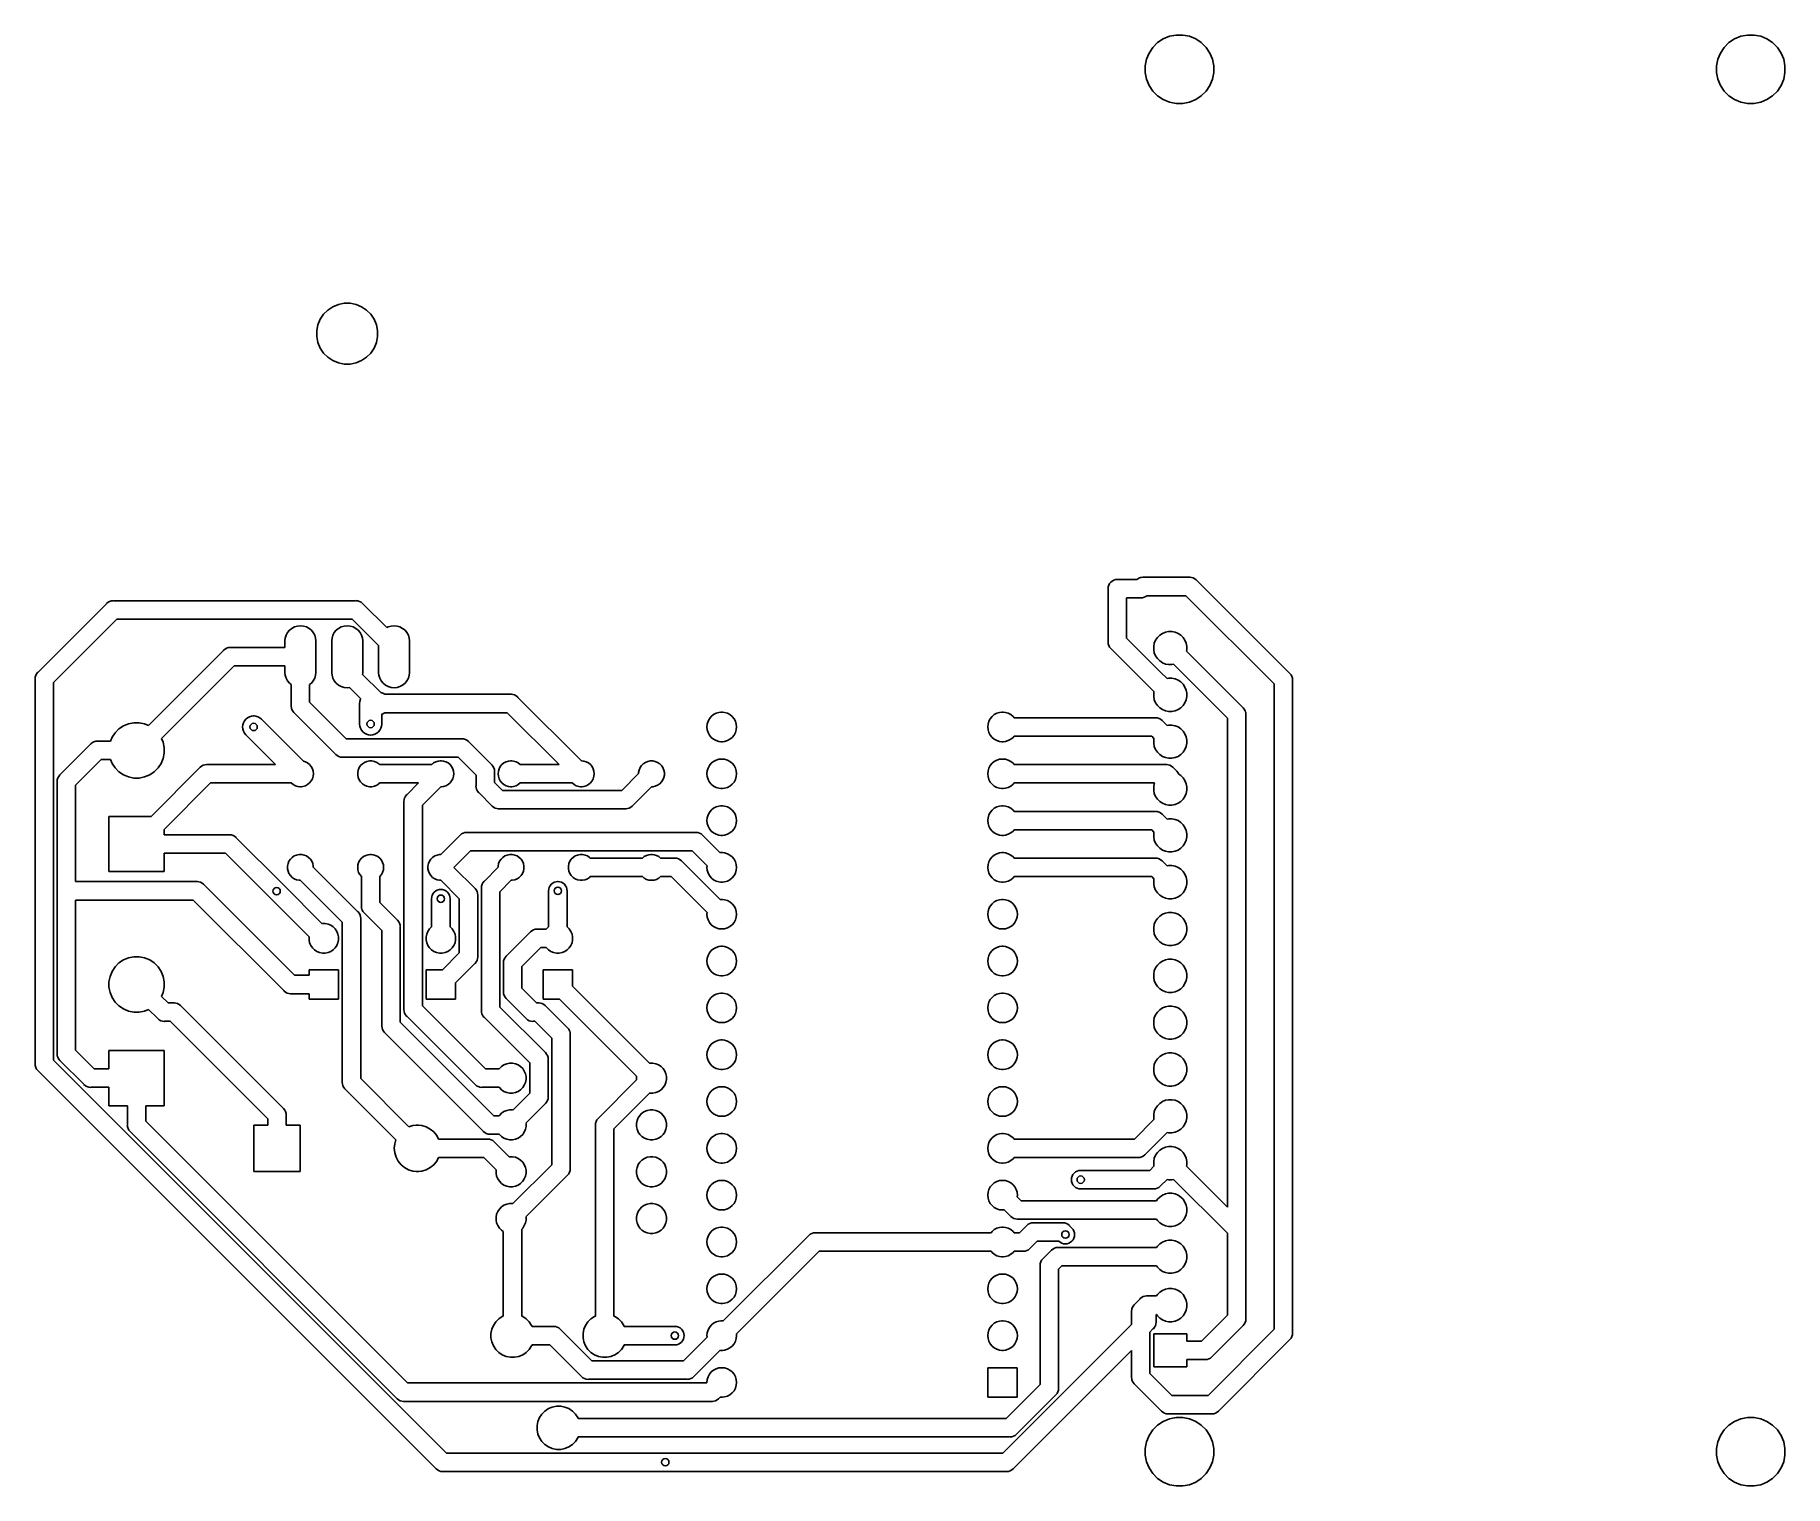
# Model space of a CAD drawing. Extents: x 63.1 to 158, y -118.6 to -39.9.
import ezdxf

# ---------------------------------------------------------------- set-up
doc = ezdxf.new("R2010")
doc.units = 0
doc.header["$MEASUREMENT"] = 0
doc.layers.add('BLACK', color=7, linetype='CONTINUOUS')

msp = doc.modelspace()

# ---------------------------------------------------------------- linework, layer by layer
at = {"layer": 'BLACK', "linetype": 'CONTINUOUS'}
for p, q in [((123.523, -40.9099), (123.727, -40.6056)), ((123.727, -40.6056), (123.986, -40.3468)), ((123.986, -40.3468), (124.29, -40.1435)), ((124.29, -40.1435), (124.628, -40.0034)), ((124.628, -40.0034), (124.987, -39.932)), ((124.987, -39.932), (125.353, -39.932)), ((125.353, -39.932), (125.712, -40.0034)), ((125.712, -40.0034), (126.05, -40.1435)), ((126.05, -40.1435), (126.354, -40.3468)), ((126.354, -40.3468), (126.613, -40.6056)), ((126.613, -40.6056), (126.817, -40.9099)), ((154.523, -40.9099), (154.727, -40.6056)), ((154.727, -40.6056), (154.986, -40.3468)), ((154.986, -40.3468), (155.29, -40.1435)), ((155.29, -40.1435), (155.628, -40.0034)), ((155.628, -40.0034), (155.987, -39.932)), ((155.987, -39.932), (156.353, -39.932)), ((156.353, -39.932), (156.712, -40.0034)), ((156.712, -40.0034), (157.05, -40.1435)), ((157.05, -40.1435), (157.354, -40.3468)), ((157.354, -40.3468), (157.613, -40.6056)), ((157.613, -40.6056), (157.817, -40.9099)), ((123.312, -41.607), (123.383, -41.248)), ((123.312, -41.973), (123.312, -41.607)), ((123.383, -41.248), (123.523, -40.9099)), ((126.817, -40.9099), (126.957, -41.248)), ((126.957, -41.248), (127.028, -41.607)), ((127.028, -41.607), (127.028, -41.973)), ((154.312, -41.607), (154.383, -41.248)), ((154.312, -41.973), (154.312, -41.607)), ((154.383, -41.248), (154.523, -40.9099)), ((157.817, -40.9099), (157.957, -41.248)), ((157.957, -41.248), (158.028, -41.607)), ((158.028, -41.607), (158.028, -41.973)), ((123.383, -42.332), (123.312, -41.973)), ((123.523, -42.6701), (123.383, -42.332)), ((123.727, -42.9744), (123.523, -42.6701)), ((126.817, -42.6701), (126.613, -42.9744)), ((126.957, -42.332), (126.817, -42.6701)), ((127.028, -41.973), (126.957, -42.332)), ((154.383, -42.332), (154.312, -41.973)), ((154.523, -42.6701), (154.383, -42.332)), ((154.727, -42.9744), (154.523, -42.6701)), ((157.817, -42.6701), (157.613, -42.9744)), ((157.957, -42.332), (157.817, -42.6701)), ((158.028, -41.973), (157.957, -42.332)), ((123.986, -43.2332), (123.727, -42.9744)), ((124.29, -43.4365), (123.986, -43.2332)), ((124.628, -43.5766), (124.29, -43.4365)), ((124.987, -43.648), (124.628, -43.5766)), ((125.353, -43.648), (124.987, -43.648)), ((125.712, -43.5766), (125.353, -43.648)), ((126.05, -43.4365), (125.712, -43.5766)), ((126.354, -43.2332), (126.05, -43.4365)), ((126.613, -42.9744), (126.354, -43.2332)), ((154.986, -43.2332), (154.727, -42.9744)), ((155.29, -43.4365), (154.986, -43.2332)), ((155.628, -43.5766), (155.29, -43.4365)), ((155.987, -43.648), (155.628, -43.5766)), ((156.353, -43.648), (155.987, -43.648)), ((156.712, -43.5766), (156.353, -43.648)), ((157.05, -43.4365), (156.712, -43.5766)), ((157.354, -43.2332), (157.05, -43.4365)), ((157.613, -42.9744), (157.354, -43.2332)), ((78.7276, -55.0815), (78.9575, -54.8516)), ((78.9575, -54.8516), (79.228, -54.6709)), ((79.228, -54.6709), (79.5284, -54.5464)), ((79.5284, -54.5464), (79.8474, -54.483)), ((79.8474, -54.483), (80.1726, -54.483)), ((80.1726, -54.483), (80.4916, -54.5464)), ((80.4916, -54.5464), (80.792, -54.6709)), ((80.792, -54.6709), (81.0625, -54.8516)), ((81.0625, -54.8516), (81.2924, -55.0815)), ((78.359, -55.9714), (78.4224, -55.6524)), ((78.359, -56.2966), (78.359, -55.9714)), ((78.4224, -55.6524), (78.5469, -55.352)), ((78.5469, -55.352), (78.7276, -55.0815)), ((81.2924, -55.0815), (81.4731, -55.352)), ((81.4731, -55.352), (81.5976, -55.6524)), ((81.5976, -55.6524), (81.661, -55.9714)), ((81.661, -55.9714), (81.661, -56.2966)), ((78.4224, -56.6156), (78.359, -56.2966)), ((78.5469, -56.916), (78.4224, -56.6156)), ((78.7276, -57.1865), (78.5469, -56.916)), ((81.4731, -56.916), (81.2924, -57.1865)), ((81.5976, -56.6156), (81.4731, -56.916)), ((81.661, -56.2966), (81.5976, -56.6156)), ((78.9575, -57.4164), (78.7276, -57.1865)), ((79.228, -57.5971), (78.9575, -57.4164)), ((79.5284, -57.7216), (79.228, -57.5971)), ((79.8474, -57.785), (79.5284, -57.7216)), ((80.1726, -57.785), (79.8474, -57.785)), ((80.4916, -57.7216), (80.1726, -57.785)), ((80.792, -57.5971), (80.4916, -57.7216)), ((81.0625, -57.4164), (80.792, -57.5971)), ((81.2924, -57.1865), (81.0625, -57.4164)), ((121.298, -69.97), (121.307, -69.872)), ((121.3, -69.9946), (121.298, -69.97)), ((121.3, -72.8354), (121.3, -69.9946)), ((121.307, -69.872), (121.336, -69.7777)), ((121.336, -69.7777), (121.382, -69.6909)), ((121.382, -69.6909), (121.445, -69.6147)), ((121.445, -69.6147), (121.521, -69.5523)), ((121.521, -69.5523), (121.608, -69.5058)), ((121.608, -69.5058), (121.702, -69.4772)), ((121.702, -69.4772), (121.775, -69.47)), ((121.775, -69.47), (121.8, -69.4676)), ((121.8, -69.4676), (121.825, -69.47)), ((121.825, -69.47), (122.865, -69.47)), ((122.865, -69.47), (122.911, -69.4323)), ((122.911, -69.4323), (122.998, -69.3858)), ((122.998, -69.3858), (123.063, -69.3659)), ((123.063, -69.3659), (123.092, -69.3572)), ((123.092, -69.3572), (123.19, -69.3476)), ((123.19, -69.3476), (123.215, -69.35)), ((123.215, -69.35), (125.705, -69.35)), ((125.705, -69.35), (125.73, -69.3476)), ((125.73, -69.3476), (125.755, -69.35)), ((125.755, -69.35), (125.828, -69.3572)), ((125.828, -69.3572), (125.922, -69.3858)), ((125.922, -69.3858), (126.009, -69.4323)), ((126.009, -69.4323), (126.085, -69.4947)), ((126.085, -69.4947), (126.101, -69.5138)), ((126.101, -69.5138), (131.146, -74.5591)), ((63.2338, -74.4891), (66.9391, -70.7838)), ((66.9391, -70.7838), (66.9547, -70.7647)), ((66.9547, -70.7647), (67.0309, -70.7023)), ((67.0309, -70.7023), (67.1177, -70.6558)), ((67.1177, -70.6558), (67.212, -70.6272)), ((67.212, -70.6272), (67.2854, -70.62)), ((67.2854, -70.62), (67.31, -70.6176)), ((67.2854, -70.62), (67.2854, -70.62)), ((67.31, -70.6176), (67.3345, -70.62)), ((67.3345, -70.62), (80.459, -70.62)), ((80.459, -70.62), (80.4836, -70.6176)), ((80.4836, -70.6176), (80.5081, -70.62)), ((80.5081, -70.62), (80.5816, -70.6272)), ((80.5816, -70.6272), (80.6758, -70.6558)), ((80.6758, -70.6558), (80.7627, -70.7023)), ((80.7627, -70.7023), (80.8388, -70.7647)), ((80.8388, -70.7647), (80.8545, -70.7838)), ((80.8545, -70.7838), (82.1538, -72.0831)), ((123.045, -70.47), (122.3, -70.47)), ((122.3, -70.47), (122.3, -72.6529)), ((123.07, -70.4724), (123.045, -70.47)), ((123.095, -70.47), (123.07, -70.4724)), ((123.168, -70.4628), (123.095, -70.47)), ((123.262, -70.4342), (123.168, -70.4628)), ((123.349, -70.3877), (123.262, -70.4342)), ((123.395, -70.35), (123.349, -70.3877)), ((125.523, -70.35), (123.395, -70.35)), ((130.31, -75.1371), (125.523, -70.35)), ((67.5171, -71.62), (64.07, -75.0671)), ((80.2765, -71.62), (67.5171, -71.62)), ((76.8744, -72.2262), (77.0021, -72.1215)), ((77.0021, -72.1215), (77.1477, -72.0437)), ((77.1477, -72.0437), (77.3057, -71.9957)), ((77.3057, -71.9957), (77.47, -71.9795)), ((77.47, -71.9795), (77.6343, -71.9957)), ((77.6343, -71.9957), (77.7923, -72.0437)), ((77.7923, -72.0437), (77.9379, -72.1215)), ((77.9379, -72.1215), (78.0656, -72.2262)), ((79.4144, -72.2262), (79.5421, -72.1215)), ((79.5421, -72.1215), (79.6877, -72.0437)), ((79.6877, -72.0437), (79.8457, -71.9957)), ((79.8457, -71.9957), (80.01, -71.9795)), ((80.01, -71.9795), (80.1743, -71.9957)), ((80.1743, -71.9957), (80.3323, -72.0437)), ((81.7118, -73.0553), (80.2765, -71.62)), ((80.3323, -72.0437), (80.4779, -72.1215)), ((80.4779, -72.1215), (80.6056, -72.2262)), ((82.1538, -72.0831), (82.2277, -72.0437)), ((82.2277, -72.0437), (82.3857, -71.9957)), ((82.3857, -71.9957), (82.55, -71.9795)), ((82.55, -71.9795), (82.7143, -71.9957)), ((82.7143, -71.9957), (82.8723, -72.0437)), ((82.8723, -72.0437), (83.0179, -72.1215)), ((83.0179, -72.1215), (83.1456, -72.2262)), ((76.6318, -72.7806), (76.6439, -72.6575)), ((76.6318, -73.16), (76.6318, -72.7806)), ((76.6439, -72.6575), (76.6919, -72.4995)), ((76.6919, -72.4995), (76.7697, -72.3539)), ((76.7697, -72.3539), (76.8744, -72.2262)), ((78.0656, -72.2262), (78.1703, -72.3539)), ((78.1703, -72.3539), (78.2481, -72.4995)), ((78.2481, -72.4995), (78.2961, -72.6575)), ((78.2961, -72.6575), (78.3082, -72.7806)), ((78.3082, -72.7806), (78.3082, -74.5394)), ((79.1718, -72.7806), (79.1839, -72.6575)), ((79.1718, -74.5394), (79.1718, -72.7806)), ((79.1839, -72.6575), (79.2319, -72.4995)), ((79.2319, -72.4995), (79.3097, -72.3539)), ((79.3097, -72.3539), (79.4144, -72.2262)), ((80.6056, -72.2262), (80.7103, -72.3539)), ((80.7103, -72.3539), (80.7881, -72.4995)), ((80.7881, -72.4995), (80.8361, -72.6575)), ((80.8361, -72.6575), (80.8482, -72.7806)), ((80.8482, -72.7806), (80.8482, -74.5394)), ((81.7118, -74.5394), (81.7118, -73.0553)), ((83.1456, -72.2262), (83.2503, -72.3539)), ((83.2503, -72.3539), (83.3281, -72.4995)), ((83.3281, -72.4995), (83.3761, -72.6575)), ((83.3761, -72.6575), (83.3882, -72.7806)), ((83.3882, -72.7806), (83.3882, -74.5394)), ((121.298, -72.86), (121.3, -72.8354)), ((121.307, -72.958), (121.298, -72.86)), ((121.336, -73.0523), (121.307, -72.958)), ((121.382, -73.1391), (121.336, -73.0523)), ((122.3, -72.6529), (124.141, -74.4938)), ((123.77, -73.1014), (123.805, -72.9275)), ((123.77, -73.2786), (123.77, -73.1014)), ((123.805, -72.9275), (123.872, -72.7637)), ((123.872, -72.7637), (123.971, -72.6163)), ((123.971, -72.6163), (124.096, -72.4909)), ((124.096, -72.4909), (124.244, -72.3924)), ((124.244, -72.3924), (124.407, -72.3246)), ((124.407, -72.3246), (124.581, -72.29)), ((124.581, -72.29), (124.759, -72.29)), ((124.759, -72.29), (124.933, -72.3246)), ((124.933, -72.3246), (125.096, -72.3924)), ((125.096, -72.3924), (125.244, -72.4909)), ((125.244, -72.4909), (125.369, -72.6163)), ((125.369, -72.6163), (125.468, -72.7637)), ((125.468, -72.7637), (125.535, -72.9275)), ((125.535, -72.9275), (125.57, -73.1014)), ((125.57, -73.1014), (125.57, -73.2786)), ((69.2281, -77.3848), (73.2891, -73.3238)), ((73.2891, -73.3238), (73.3047, -73.3047)), ((73.3047, -73.3047), (73.3809, -73.2423)), ((73.3809, -73.2423), (73.4677, -73.1958)), ((73.4677, -73.1958), (73.562, -73.1672)), ((73.562, -73.1672), (73.6354, -73.16)), ((73.6354, -73.16), (73.66, -73.1576)), ((73.66, -73.1576), (73.6846, -73.16)), ((73.6846, -73.16), (76.6318, -73.16)), ((121.445, -73.2153), (121.382, -73.1391)), ((121.464, -73.2309), (121.445, -73.2153)), ((123.434, -75.2009), (121.464, -73.2309)), ((123.805, -73.4525), (123.77, -73.2786)), ((123.872, -73.6163), (123.805, -73.4525)), ((123.971, -73.7637), (123.872, -73.6163)), ((124.096, -73.8891), (123.971, -73.7637)), ((124.244, -73.9876), (124.096, -73.8891)), ((124.407, -74.0554), (124.244, -73.9876)), ((124.581, -74.09), (124.407, -74.0554)), ((125.57, -73.2786), (125.553, -73.3656)), ((125.553, -73.3656), (128.606, -76.4191)), ((63.0676, -74.86), (63.0772, -74.762)), ((63.07, -74.8846), (63.0676, -74.86)), ((63.07, -95.7225), (63.07, -74.8846)), ((63.0772, -74.762), (63.1058, -74.6677)), ((63.1058, -74.6677), (63.1219, -74.6377)), ((63.1219, -74.6377), (63.1522, -74.5809)), ((63.1522, -74.5809), (63.2147, -74.5047)), ((63.2147, -74.5047), (63.2338, -74.4891)), ((73.8671, -74.16), (69.9352, -78.0919)), ((76.6318, -74.16), (73.8671, -74.16)), ((76.6318, -74.5394), (76.6318, -74.16)), ((76.6439, -74.6625), (76.6318, -74.5394)), ((76.6919, -74.8205), (76.6439, -74.6625)), ((76.7697, -74.9661), (76.6919, -74.8205)), ((76.8744, -75.0938), (76.7697, -74.9661)), ((78.1703, -74.9661), (78.0656, -75.0938)), ((78.2481, -74.8205), (78.1703, -74.9661)), ((78.2961, -74.6625), (78.2481, -74.8205)), ((78.3082, -74.5394), (78.2961, -74.6625)), ((79.1839, -74.6625), (79.1718, -74.5394)), ((79.2319, -74.8205), (79.1839, -74.6625)), ((79.3097, -74.9661), (79.2319, -74.8205)), ((79.4144, -75.0938), (79.3097, -74.9661)), ((80.8482, -74.5394), (80.8401, -74.6212)), ((80.8401, -74.6212), (81.8274, -75.6085)), ((81.7239, -74.6625), (81.7118, -74.5394)), ((81.7719, -74.8205), (81.7239, -74.6625)), ((81.8497, -74.9661), (81.7719, -74.8205)), ((81.9544, -75.0938), (81.8497, -74.9661)), ((83.2503, -74.9661), (83.1456, -75.0938)), ((83.3281, -74.8205), (83.2503, -74.9661)), ((83.3761, -74.6625), (83.3281, -74.8205)), ((83.3882, -74.5394), (83.3761, -74.6625)), ((124.141, -74.4938), (124.141, -74.4938)), ((124.141, -74.4938), (124.494, -74.8473)), ((124.494, -74.8473), (124.581, -74.83)), ((124.759, -74.09), (124.581, -74.09)), ((124.581, -74.83), (124.759, -74.83)), ((124.846, -74.0727), (124.759, -74.09)), ((124.759, -74.83), (124.933, -74.8646)), ((127.77, -76.9971), (124.846, -74.0727)), ((124.933, -74.8646), (125.096, -74.9324)), ((125.096, -74.9324), (125.244, -75.0309)), ((131.146, -74.5591), (131.165, -74.5747)), ((131.165, -74.5747), (131.228, -74.6509)), ((131.228, -74.6509), (131.274, -74.7377)), ((131.274, -74.7377), (131.286, -74.7773)), ((131.286, -74.7773), (131.303, -74.832)), ((131.303, -74.832), (131.312, -74.93)), ((131.312, -74.93), (131.31, -74.9546)), ((131.31, -74.9546), (131.31, -110.329)), ((64.07, -75.0671), (64.07, -95.54)), ((76.97, -75.1722), (76.8744, -75.0938)), ((76.97, -76.3118), (76.97, -75.1722)), ((78.0656, -75.0938), (77.97, -75.1722)), ((77.97, -75.1722), (77.97, -76.1293)), ((79.5421, -75.1985), (79.4144, -75.0938)), ((79.6877, -75.2763), (79.5421, -75.1985)), ((79.8457, -75.3243), (79.6877, -75.2763)), ((80.01, -75.3405), (79.8457, -75.3243)), ((80.133, -75.3283), (80.01, -75.3405)), ((80.7407, -75.9361), (80.133, -75.3283)), ((80.723, -75.9693), (80.7407, -75.9361)), ((81.8274, -75.6085), (81.8294, -75.6087)), ((81.8294, -75.6087), (81.9425, -75.643)), ((81.9425, -75.643), (82.0468, -75.6987)), ((82.0821, -75.1985), (81.9544, -75.0938)), ((82.0468, -75.6987), (82.0483, -75.7)), ((82.0483, -75.7), (88.8754, -75.7)), ((82.2277, -75.2763), (82.0821, -75.1985)), ((82.3857, -75.3243), (82.2277, -75.2763)), ((82.55, -75.3405), (82.3857, -75.3243)), ((82.7143, -75.3243), (82.55, -75.3405)), ((82.8723, -75.2763), (82.7143, -75.3243)), ((83.0179, -75.1985), (82.8723, -75.2763)), ((83.1456, -75.0938), (83.0179, -75.1985)), ((88.8754, -75.7), (88.9, -75.6976)), ((88.9, -75.6976), (88.9246, -75.7)), ((88.9246, -75.7), (88.998, -75.7072)), ((88.998, -75.7072), (89.0923, -75.7358)), ((89.0923, -75.7358), (89.1791, -75.7823)), ((89.1791, -75.7823), (89.2553, -75.8447)), ((89.2553, -75.8447), (89.2709, -75.8638)), ((89.2709, -75.8638), (92.7171, -79.31)), ((123.787, -75.5544), (123.434, -75.2009)), ((123.434, -75.2009), (123.434, -75.2009)), ((123.77, -75.6414), (123.787, -75.5544)), ((123.77, -75.8186), (123.77, -75.6414)), ((123.805, -75.9925), (123.77, -75.8186)), ((125.244, -75.0309), (125.369, -75.1563)), ((125.369, -75.1563), (125.468, -75.3037)), ((125.468, -75.3037), (125.535, -75.4675)), ((125.535, -75.4675), (125.57, -75.6414)), ((125.57, -75.8186), (125.535, -75.9925)), ((125.57, -75.6414), (125.57, -75.8186)), ((130.31, -110.147), (130.31, -75.1371)), ((74.595, -76.9687), (74.6993, -76.913)), ((74.6993, -76.913), (74.8124, -76.8787)), ((74.8124, -76.8787), (74.9005, -76.87)), ((74.9005, -76.87), (74.93, -76.8671)), ((74.93, -76.8671), (74.9595, -76.87)), ((74.9595, -76.87), (75.0476, -76.8787)), ((75.0476, -76.8787), (75.1607, -76.913)), ((75.1607, -76.913), (75.265, -76.9687)), ((76.9676, -76.3364), (76.97, -76.3118)), ((76.9772, -76.4344), (76.9676, -76.3364)), ((76.9908, -76.4791), (76.9772, -76.4344)), ((77.0058, -76.5287), (76.9908, -76.4791)), ((77.0523, -76.6155), (77.0058, -76.5287)), ((77.1147, -76.6917), (77.0523, -76.6155)), ((77.1338, -76.7073), (77.1147, -76.6917)), ((79.3727, -78.9462), (77.1338, -76.7073)), ((77.97, -76.1293), (79.9507, -78.11)), ((80.6771, -76.2), (80.6887, -76.0824)), ((80.68, -76.2295), (80.6771, -76.2)), ((80.68, -77.2805), (80.68, -76.2295)), ((80.6887, -76.0824), (80.723, -75.9693)), ((81.9425, -76.757), (81.88, -76.776)), ((81.88, -76.776), (81.88, -77.2805)), ((82.0468, -76.7013), (81.9425, -76.757)), ((82.0483, -76.7), (82.0468, -76.7013)), ((88.6929, -76.7), (82.0483, -76.7)), ((91.5029, -79.51), (88.6929, -76.7)), ((99.6616, -77.0234), (99.7616, -76.9016)), ((99.7616, -76.9016), (99.8834, -76.8016)), ((99.8834, -76.8016), (100.022, -76.7273)), ((100.022, -76.7273), (100.173, -76.6816)), ((100.173, -76.6816), (100.291, -76.67)), ((100.291, -76.67), (100.369, -76.67)), ((100.369, -76.67), (100.487, -76.6816)), ((100.487, -76.6816), (100.638, -76.7273)), ((100.638, -76.7273), (100.777, -76.8016)), ((100.777, -76.8016), (100.898, -76.9016)), ((100.898, -76.9016), (100.998, -77.0234)), ((114.902, -77.0234), (115.002, -76.9016)), ((115.002, -76.9016), (115.123, -76.8016)), ((115.123, -76.8016), (115.262, -76.7273)), ((115.262, -76.7273), (115.413, -76.6816)), ((115.413, -76.6816), (115.531, -76.67)), ((115.531, -76.67), (115.609, -76.67)), ((115.609, -76.67), (115.727, -76.6816)), ((115.727, -76.6816), (115.878, -76.7273)), ((115.878, -76.7273), (116.017, -76.8016)), ((116.017, -76.8016), (116.138, -76.9016)), ((116.138, -76.9016), (116.195, -76.97)), ((123.872, -76.1563), (123.805, -75.9925)), ((123.971, -76.3037), (123.872, -76.1563)), ((124.096, -76.4291), (123.971, -76.3037)), ((124.244, -76.5276), (124.096, -76.4291)), ((124.407, -76.5954), (124.244, -76.5276)), ((124.581, -76.63), (124.407, -76.5954)), ((124.759, -76.63), (124.581, -76.63)), ((124.933, -76.5954), (124.759, -76.63)), ((125.096, -76.5276), (124.933, -76.5954)), ((125.244, -76.4291), (125.096, -76.5276)), ((125.369, -76.3037), (125.244, -76.4291)), ((125.468, -76.1563), (125.369, -76.3037)), ((125.535, -75.9925), (125.468, -76.1563)), ((128.606, -76.4191), (128.625, -76.4347)), ((128.625, -76.4347), (128.688, -76.5109)), ((128.688, -76.5109), (128.734, -76.5977)), ((128.734, -76.5977), (128.757, -76.6726)), ((128.757, -76.6726), (128.763, -76.692)), ((128.763, -76.692), (128.772, -76.79)), ((128.772, -76.79), (128.77, -76.8146)), ((128.77, -76.8146), (128.77, -104.705)), ((67.2507, -78.0295), (67.4149, -77.7838)), ((67.4149, -77.7838), (67.6238, -77.5749)), ((67.6238, -77.5749), (67.8695, -77.4107)), ((67.8695, -77.4107), (68.1425, -77.2976)), ((68.1425, -77.2976), (68.4323, -77.24)), ((68.4323, -77.24), (68.7277, -77.24)), ((68.7277, -77.24), (69.0175, -77.2976)), ((69.0175, -77.2976), (69.2281, -77.3848)), ((74.3271, -77.47), (74.3387, -77.3524)), ((74.3387, -77.5876), (74.3271, -77.47)), ((74.3387, -77.3524), (74.373, -77.2393)), ((74.373, -77.7007), (74.3387, -77.5876)), ((74.373, -77.2393), (74.4287, -77.135)), ((74.4287, -77.805), (74.373, -77.7007)), ((74.4287, -77.135), (74.5037, -77.0437)), ((74.5037, -77.8963), (74.4287, -77.805)), ((74.5037, -77.0437), (74.595, -76.9687)), ((75.265, -76.9687), (75.3563, -77.0437)), ((75.3563, -77.0437), (75.3751, -77.0666)), ((75.3751, -77.0666), (77.638, -79.3295)), ((80.6771, -77.31), (80.68, -77.2805)), ((80.6887, -77.4276), (80.6771, -77.31)), ((80.723, -77.5407), (80.6887, -77.4276)), ((80.7787, -77.6449), (80.723, -77.5407)), ((80.8537, -77.7363), (80.7787, -77.6449)), ((80.945, -77.8113), (80.8537, -77.7363)), ((81.0493, -77.867), (80.945, -77.8113)), ((81.1624, -77.9013), (81.0493, -77.867)), ((81.5107, -77.867), (81.3976, -77.9013)), ((81.615, -77.8113), (81.5107, -77.867)), ((81.7063, -77.7363), (81.615, -77.8113)), ((81.7813, -77.6449), (81.7063, -77.7363)), ((81.837, -77.5407), (81.7813, -77.6449)), ((81.8713, -77.4276), (81.837, -77.5407)), ((81.88, -77.3395), (81.8713, -77.4276)), ((81.88, -77.2805), (81.8829, -77.31)), ((81.8829, -77.31), (81.88, -77.3395)), ((99.5261, -77.47), (99.5416, -77.3132)), ((99.5416, -77.6268), (99.5261, -77.47)), ((99.5416, -77.3132), (99.5873, -77.1624)), ((99.5873, -77.7776), (99.5416, -77.6268)), ((99.5873, -77.1624), (99.6616, -77.0234)), ((99.6616, -77.9166), (99.5873, -77.7776)), ((100.998, -77.0234), (101.073, -77.1624)), ((101.073, -77.7776), (100.998, -77.9166)), ((101.073, -77.1624), (101.118, -77.3132)), ((101.118, -77.6268), (101.073, -77.7776)), ((101.118, -77.3132), (101.134, -77.47)), ((101.134, -77.47), (101.118, -77.6268)), ((114.766, -77.47), (114.782, -77.3132)), ((114.782, -77.6268), (114.766, -77.47)), ((114.782, -77.3132), (114.827, -77.1624)), ((114.827, -77.7776), (114.782, -77.6268)), ((114.827, -77.1624), (114.902, -77.0234)), ((114.902, -77.9166), (114.827, -77.7776)), ((116.195, -76.97), (123.845, -76.97)), ((123.845, -76.97), (123.87, -76.9676)), ((123.87, -76.9676), (123.895, -76.97)), ((123.895, -76.97), (123.968, -76.9772)), ((123.968, -76.9772), (124.062, -77.0058)), ((124.062, -77.0058), (124.149, -77.0523)), ((124.149, -77.0523), (124.225, -77.1147)), ((124.225, -77.1147), (124.241, -77.1338)), ((124.241, -77.1338), (124.494, -77.3873)), ((124.494, -77.3873), (124.581, -77.37)), ((124.581, -77.37), (124.759, -77.37)), ((124.759, -77.37), (124.933, -77.4046)), ((124.933, -77.4046), (125.096, -77.4724)), ((125.096, -77.4724), (125.244, -77.5709)), ((125.244, -77.5709), (125.369, -77.6963)), ((125.369, -77.6963), (125.468, -77.8437)), ((125.468, -77.8437), (125.535, -78.0075)), ((127.77, -103.523), (127.77, -76.9971)), ((64.4338, -80.0578), (66.0878, -78.4038)), ((66.0878, -78.4038), (66.1034, -78.3847)), ((66.1034, -78.3847), (66.1796, -78.3223)), ((66.1796, -78.3223), (66.2664, -78.2758)), ((66.2664, -78.2758), (66.3607, -78.2472)), ((66.3607, -78.2472), (66.4341, -78.24)), ((66.4341, -78.24), (66.4587, -78.2376)), ((66.4341, -78.24), (66.4341, -78.24)), ((66.4587, -78.2376), (66.4832, -78.24)), ((66.4832, -78.24), (67.1635, -78.24)), ((67.1635, -78.24), (67.2507, -78.0295)), ((69.9352, -78.0919), (70.0224, -78.3025)), ((70.0224, -78.3025), (70.08, -78.5923)), ((70.08, -78.5923), (70.08, -78.8877)), ((74.5266, -77.9151), (74.5037, -77.8963)), ((76.1215, -79.51), (74.5266, -77.9151)), ((79.9507, -78.11), (86.2054, -78.11)), ((81.2505, -77.91), (81.1624, -77.9013)), ((81.28, -77.9129), (81.2505, -77.91)), ((81.3976, -77.9013), (81.28, -77.9129)), ((86.2054, -78.11), (86.23, -78.1076)), ((86.23, -78.1076), (86.2546, -78.11)), ((86.2546, -78.11), (86.328, -78.1172)), ((86.328, -78.1172), (86.4223, -78.1458)), ((86.4223, -78.1458), (86.5091, -78.1923)), ((86.5091, -78.1923), (86.5853, -78.2547)), ((86.5853, -78.2547), (86.6009, -78.2738)), ((86.6009, -78.2738), (87.8362, -79.5091)), ((99.7616, -78.0384), (99.6616, -77.9166)), ((99.8834, -78.1384), (99.7616, -78.0384)), ((100.022, -78.2127), (99.8834, -78.1384)), ((100.173, -78.2584), (100.022, -78.2127)), ((100.291, -78.27), (100.173, -78.2584)), ((100.369, -78.27), (100.291, -78.27)), ((100.487, -78.2584), (100.369, -78.27)), ((100.638, -78.2127), (100.487, -78.2584)), ((100.777, -78.1384), (100.638, -78.2127)), ((100.898, -78.0384), (100.777, -78.1384)), ((100.998, -77.9166), (100.898, -78.0384)), ((115.002, -78.0384), (114.902, -77.9166)), ((115.123, -78.1384), (115.002, -78.0384)), ((115.262, -78.2127), (115.123, -78.1384)), ((115.413, -78.2584), (115.262, -78.2127)), ((115.531, -78.27), (115.413, -78.2584)), ((115.609, -78.27), (115.531, -78.27)), ((115.727, -78.2584), (115.609, -78.27)), ((115.878, -78.2127), (115.727, -78.2584)), ((116.017, -78.1384), (115.878, -78.2127)), ((116.138, -78.0384), (116.017, -78.1384)), ((116.195, -77.97), (116.138, -78.0384)), ((123.663, -77.97), (116.195, -77.97)), ((123.787, -78.0944), (123.663, -77.97)), ((123.77, -78.1814), (123.787, -78.0944)), ((123.77, -78.3586), (123.77, -78.1814)), ((123.805, -78.5325), (123.77, -78.3586)), ((123.872, -78.6963), (123.805, -78.5325)), ((123.971, -78.8437), (123.872, -78.6963)), ((125.468, -78.6963), (125.369, -78.8437)), ((125.535, -78.5325), (125.468, -78.6963)), ((125.535, -78.0075), (125.57, -78.1814)), ((125.57, -78.3586), (125.535, -78.5325)), ((125.57, -78.1814), (125.57, -78.3586)), ((66.6658, -79.24), (65.27, -80.6358)), ((67.1635, -79.24), (66.6658, -79.24)), ((67.2507, -79.4505), (67.1635, -79.24)), ((67.4149, -79.6962), (67.2507, -79.4505)), ((67.6238, -79.9051), (67.4149, -79.6962)), ((69.3729, -82.32), (72.0191, -79.6738)), ((69.7451, -79.6962), (69.5362, -79.9051)), ((69.9093, -79.4505), (69.7451, -79.6962)), ((70.0224, -79.1775), (69.9093, -79.4505)), ((70.08, -78.8877), (70.0224, -79.1775)), ((72.0191, -79.6738), (72.0347, -79.6547)), ((72.0347, -79.6547), (72.1109, -79.5923)), ((72.1109, -79.5923), (72.1977, -79.5458)), ((72.1977, -79.5458), (72.292, -79.5172)), ((72.292, -79.5172), (72.3654, -79.51)), ((72.3654, -79.51), (72.39, -79.5076)), ((72.39, -79.5076), (72.4146, -79.51)), ((72.4146, -79.51), (76.1215, -79.51)), ((77.638, -79.3295), (77.7392, -79.3602)), ((77.7392, -79.3602), (77.8608, -79.4252)), ((77.8608, -79.4252), (77.9674, -79.5126)), ((77.9674, -79.5126), (78.0548, -79.6192)), ((78.0548, -79.6192), (78.1198, -79.7408)), ((78.1198, -79.7408), (78.1599, -79.8728)), ((79.3883, -78.9653), (79.3727, -78.9462)), ((79.4645, -79.0277), (79.3883, -78.9653)), ((79.5513, -79.0742), (79.4645, -79.0277)), ((79.6456, -79.1028), (79.5513, -79.0742)), ((79.7436, -79.1124), (79.6456, -79.1028)), ((79.7682, -79.11), (79.7436, -79.1124)), ((86.0229, -79.11), (79.7682, -79.11)), ((80.6069, -79.8058), (80.6597, -79.6784)), ((80.6597, -79.6784), (80.7363, -79.5638)), ((80.7363, -79.5638), (80.8338, -79.4663)), ((80.8338, -79.4663), (80.9484, -79.3897)), ((80.9484, -79.3897), (81.0758, -79.3369)), ((81.0758, -79.3369), (81.2111, -79.31)), ((81.2111, -79.31), (81.3489, -79.31)), ((81.3489, -79.31), (81.4842, -79.3369)), ((81.4842, -79.3369), (81.6116, -79.3897)), ((81.6116, -79.3897), (81.7262, -79.4663)), ((81.7262, -79.4663), (81.7699, -79.51)), ((81.7699, -79.51), (84.5958, -79.51)), ((84.5958, -79.51), (84.6992, -79.4252)), ((84.6992, -79.4252), (84.8208, -79.3602)), ((84.8208, -79.3602), (84.9528, -79.3201)), ((84.9528, -79.3201), (85.0556, -79.31)), ((85.0556, -79.31), (85.1244, -79.31)), ((85.1244, -79.31), (85.2272, -79.3201)), ((85.2272, -79.3201), (85.3592, -79.3602)), ((85.3592, -79.3602), (85.4808, -79.4252)), ((85.4808, -79.4252), (85.5874, -79.5126)), ((85.5874, -79.5126), (85.6748, -79.6192)), ((85.6748, -79.6192), (85.7398, -79.7408)), ((85.7398, -79.7408), (85.7799, -79.8728)), ((87, -80.0871), (86.0229, -79.11)), ((87.8362, -79.5091), (87.8553, -79.5247)), ((87.8553, -79.5247), (87.9177, -79.6009)), ((87.9177, -79.6009), (87.9642, -79.6877)), ((87.9642, -79.6877), (87.9928, -79.782)), ((88.2101, -79.8728), (88.2502, -79.7408)), ((88.2502, -79.7408), (88.3152, -79.6192)), ((88.3152, -79.6192), (88.4026, -79.5126)), ((88.4026, -79.5126), (88.5092, -79.4252)), ((88.5092, -79.4252), (88.6308, -79.3602)), ((88.6308, -79.3602), (88.7628, -79.3201)), ((88.7628, -79.3201), (88.8656, -79.31)), ((88.8656, -79.31), (88.9344, -79.31)), ((88.9344, -79.31), (89.0372, -79.3201)), ((89.0372, -79.3201), (89.1692, -79.3602)), ((89.1692, -79.3602), (89.2908, -79.4252)), ((89.2908, -79.4252), (89.3942, -79.51)), ((89.3942, -79.51), (91.5029, -79.51)), ((92.7171, -79.31), (92.7444, -79.31)), ((92.7444, -79.31), (92.8472, -79.3201)), ((92.8472, -79.3201), (92.9792, -79.3602)), ((92.9792, -79.3602), (93.1008, -79.4252)), ((93.1008, -79.4252), (93.2074, -79.5126)), ((93.2074, -79.5126), (93.2948, -79.6192)), ((93.2948, -79.6192), (93.3598, -79.7408)), ((93.3598, -79.7408), (93.3999, -79.8728)), ((95.8469, -79.8058), (95.8997, -79.6784)), ((95.8997, -79.6784), (95.9763, -79.5638)), ((95.9763, -79.5638), (96.0738, -79.4663)), ((96.0738, -79.4663), (96.1884, -79.3897)), ((96.1884, -79.3897), (96.3158, -79.3369)), ((96.3158, -79.3369), (96.4511, -79.31)), ((96.4511, -79.31), (96.5889, -79.31)), ((96.5889, -79.31), (96.7242, -79.3369)), ((96.7242, -79.3369), (96.8516, -79.3897)), ((96.8516, -79.3897), (96.9662, -79.4663)), ((96.9662, -79.4663), (97.0637, -79.5638)), ((97.0637, -79.5638), (97.1403, -79.6784)), ((97.1403, -79.6784), (97.1931, -79.8058)), ((99.5416, -79.8532), (99.5873, -79.7024)), ((99.5873, -79.7024), (99.6616, -79.5634)), ((99.6616, -79.5634), (99.7616, -79.4416)), ((99.7616, -79.4416), (99.8834, -79.3416)), ((99.8834, -79.3416), (100.022, -79.2673)), ((100.022, -79.2673), (100.173, -79.2216)), ((100.173, -79.2216), (100.291, -79.21)), ((100.291, -79.21), (100.369, -79.21)), ((100.369, -79.21), (100.487, -79.2216)), ((100.487, -79.2216), (100.638, -79.2673)), ((100.638, -79.2673), (100.777, -79.3416)), ((100.777, -79.3416), (100.898, -79.4416)), ((100.898, -79.4416), (100.998, -79.5634)), ((100.998, -79.5634), (101.073, -79.7024)), ((101.073, -79.7024), (101.118, -79.8532)), ((114.782, -79.8532), (114.827, -79.7024)), ((114.827, -79.7024), (114.902, -79.5634)), ((114.902, -79.5634), (115.002, -79.4416)), ((115.002, -79.4416), (115.123, -79.3416)), ((115.123, -79.3416), (115.262, -79.2673)), ((115.262, -79.2673), (115.413, -79.2216)), ((115.413, -79.2216), (115.531, -79.21)), ((115.531, -79.21), (115.609, -79.21)), ((115.609, -79.21), (115.727, -79.2216)), ((115.727, -79.2216), (115.878, -79.2673)), ((115.878, -79.2673), (116.017, -79.3416)), ((116.017, -79.3416), (116.138, -79.4416)), ((116.138, -79.4416), (116.195, -79.51)), ((116.195, -79.51), (124.435, -79.51)), ((124.096, -78.9691), (123.971, -78.8437)), ((124.244, -79.0676), (124.096, -78.9691)), ((124.407, -79.1354), (124.244, -79.0676)), ((124.581, -79.17), (124.407, -79.1354)), ((124.435, -79.51), (124.46, -79.5076)), ((124.46, -79.5076), (124.485, -79.51)), ((124.485, -79.51), (124.558, -79.5172)), ((124.558, -79.5172), (124.652, -79.5458)), ((124.759, -79.17), (124.581, -79.17)), ((124.652, -79.5458), (124.739, -79.5923)), ((124.739, -79.5923), (124.815, -79.6547)), ((124.933, -79.1354), (124.759, -79.17)), ((124.815, -79.6547), (124.831, -79.6738)), ((124.831, -79.6738), (125.006, -79.8491)), ((125.096, -79.0676), (124.933, -79.1354)), ((125.244, -78.9691), (125.096, -79.0676)), ((125.369, -78.8437), (125.244, -78.9691)), ((64.2676, -80.4287), (64.2772, -80.3307)), ((64.27, -80.4532), (64.2676, -80.4287)), ((64.27, -86.3354), (64.27, -80.4532)), ((64.2772, -80.3307), (64.2929, -80.2792)), ((64.2929, -80.2792), (64.3058, -80.2364)), ((64.3058, -80.2364), (64.3523, -80.1496)), ((64.3523, -80.1496), (64.4147, -80.0734)), ((64.4147, -80.0734), (64.4338, -80.0578)), ((65.27, -80.6358), (65.27, -85.86)), ((67.8695, -80.0693), (67.6238, -79.9051)), ((68.1425, -80.1824), (67.8695, -80.0693)), ((68.4323, -80.24), (68.1425, -80.1824)), ((68.7277, -80.24), (68.4323, -80.24)), ((69.0175, -80.1824), (68.7277, -80.24)), ((69.2905, -80.0693), (69.0175, -80.1824)), ((69.5362, -79.9051), (69.2905, -80.0693)), ((72.5971, -80.51), (70.08, -83.0271)), ((76.9758, -80.51), (72.5971, -80.51)), ((77.0792, -80.5948), (76.9758, -80.51)), ((77.2008, -80.6598), (77.0792, -80.5948)), ((77.3328, -80.6999), (77.2008, -80.6598)), ((77.4356, -80.71), (77.3328, -80.6999)), ((77.5044, -80.71), (77.4356, -80.71)), ((77.6072, -80.6999), (77.5044, -80.71)), ((77.7392, -80.6598), (77.6072, -80.6999)), ((77.8608, -80.5948), (77.7392, -80.6598)), ((77.9674, -80.5074), (77.8608, -80.5948)), ((78.0548, -80.4008), (77.9674, -80.5074)), ((78.1198, -80.2792), (78.0548, -80.4008)), ((78.1599, -80.1472), (78.1198, -80.2792)), ((78.1599, -79.8728), (78.1734, -80.01)), ((78.1734, -80.01), (78.1599, -80.1472)), ((80.58, -79.9411), (80.6069, -79.8058)), ((80.58, -80.0789), (80.58, -79.9411)), ((80.6069, -80.2142), (80.58, -80.0789)), ((80.6597, -80.3416), (80.6069, -80.2142)), ((80.7363, -80.4562), (80.6597, -80.3416)), ((80.8338, -80.5537), (80.7363, -80.4562)), ((80.9484, -80.6303), (80.8338, -80.5537)), ((81.0758, -80.6831), (80.9484, -80.6303)), ((81.2111, -80.71), (81.0758, -80.6831)), ((81.3489, -80.71), (81.2111, -80.71)), ((81.4842, -80.6831), (81.3489, -80.71)), ((81.6116, -80.6303), (81.4842, -80.6831)), ((81.7262, -80.5537), (81.6116, -80.6303)), ((81.7699, -80.51), (81.7262, -80.5537)), ((83.8829, -80.51), (81.7699, -80.51)), ((83.2538, -81.1391), (83.8829, -80.51)), ((85.0971, -80.71), (84.7609, -81.0462)), ((85.1244, -80.71), (85.0971, -80.71)), ((85.2272, -80.6999), (85.1244, -80.71)), ((85.3592, -80.6598), (85.2272, -80.6999)), ((85.4808, -80.5948), (85.3592, -80.6598)), ((85.5874, -80.5074), (85.4808, -80.5948)), ((85.6748, -80.4008), (85.5874, -80.5074)), ((85.7398, -80.2792), (85.6748, -80.4008)), ((85.7799, -80.1472), (85.7398, -80.2792)), ((85.7799, -79.8728), (85.7934, -80.01)), ((85.7934, -80.01), (85.7799, -80.1472)), ((86.9976, -80.682), (87, -80.6574)), ((87.0072, -80.78), (86.9976, -80.682)), ((87, -80.6574), (87, -80.0871)), ((87.9928, -79.782), (87.9963, -79.8177)), ((87.9963, -79.8177), (88.0024, -79.88)), ((88.0024, -79.88), (88, -79.9046)), ((88, -79.9046), (88, -80.4749)), ((88, -80.4749), (88.4351, -80.91)), ((88.1966, -80.01), (88.2101, -79.8728)), ((88.2101, -80.1472), (88.1966, -80.01)), ((88.2502, -80.2792), (88.2101, -80.1472)), ((88.3152, -80.4008), (88.2502, -80.2792)), ((88.4026, -80.5074), (88.3152, -80.4008)), ((88.5092, -80.5948), (88.4026, -80.5074)), ((88.6308, -80.6598), (88.5092, -80.5948)), ((88.7628, -80.6999), (88.6308, -80.6598)), ((88.8656, -80.71), (88.7628, -80.6999)), ((88.9344, -80.71), (88.8656, -80.71)), ((89.0372, -80.6999), (88.9344, -80.71)), ((89.1692, -80.6598), (89.0372, -80.6999)), ((89.2908, -80.5948), (89.1692, -80.6598)), ((89.3942, -80.51), (89.2908, -80.5948)), ((92.2158, -80.51), (89.3942, -80.51)), ((92.3192, -80.5948), (92.2158, -80.51)), ((92.4408, -80.6598), (92.3192, -80.5948)), ((92.5728, -80.6999), (92.4408, -80.6598)), ((92.6756, -80.71), (92.5728, -80.6999)), ((92.7444, -80.71), (92.6756, -80.71)), ((92.8472, -80.6999), (92.7444, -80.71)), ((92.9792, -80.6598), (92.8472, -80.6999)), ((93.1008, -80.5948), (92.9792, -80.6598)), ((93.2074, -80.5074), (93.1008, -80.5948)), ((93.2948, -80.4008), (93.2074, -80.5074)), ((93.3598, -80.2792), (93.2948, -80.4008)), ((93.3999, -80.1472), (93.3598, -80.2792)), ((93.3999, -79.8728), (93.4134, -80.01)), ((93.4134, -80.01), (93.3999, -80.1472)), ((94.9129, -80.91), (95.82, -80.0029)), ((96.5271, -80.71), (95.4909, -81.7462)), ((95.82, -79.9411), (95.8469, -79.8058)), ((95.82, -80.0029), (95.82, -79.9411)), ((96.5889, -80.71), (96.5271, -80.71)), ((96.7242, -80.6831), (96.5889, -80.71)), ((96.8516, -80.6303), (96.7242, -80.6831)), ((96.9662, -80.5537), (96.8516, -80.6303)), ((97.0637, -80.4562), (96.9662, -80.5537)), ((97.1403, -80.3416), (97.0637, -80.4562)), ((97.1931, -80.2142), (97.1403, -80.3416)), ((97.1931, -79.8058), (97.22, -79.9411)), ((97.22, -80.0789), (97.1931, -80.2142)), ((97.22, -79.9411), (97.22, -80.0789)), ((99.5261, -80.01), (99.5416, -79.8532)), ((99.5416, -80.1668), (99.5261, -80.01)), ((99.5873, -80.3176), (99.5416, -80.1668)), ((99.6616, -80.4566), (99.5873, -80.3176)), ((99.7616, -80.5784), (99.6616, -80.4566)), ((99.8834, -80.6784), (99.7616, -80.5784)), ((100.022, -80.7527), (99.8834, -80.6784)), ((100.777, -80.6784), (100.638, -80.7527)), ((100.898, -80.5784), (100.777, -80.6784)), ((100.998, -80.4566), (100.898, -80.5784)), ((101.073, -80.3176), (100.998, -80.4566)), ((101.118, -80.1668), (101.073, -80.3176)), ((101.118, -79.8532), (101.134, -80.01)), ((101.134, -80.01), (101.118, -80.1668)), ((114.766, -80.01), (114.782, -79.8532)), ((114.782, -80.1668), (114.766, -80.01)), ((114.827, -80.3176), (114.782, -80.1668)), ((114.902, -80.4566), (114.827, -80.3176)), ((115.002, -80.5784), (114.902, -80.4566)), ((115.123, -80.6784), (115.002, -80.5784)), ((115.262, -80.7527), (115.123, -80.6784)), ((116.017, -80.6784), (115.878, -80.7527)), ((116.138, -80.5784), (116.017, -80.6784)), ((116.195, -80.51), (116.138, -80.5784)), ((123.82, -80.51), (116.195, -80.51)), ((123.77, -80.7214), (123.805, -80.5475)), ((123.805, -80.5475), (123.82, -80.51)), ((125.006, -79.8491), (125.025, -79.8647)), ((125.025, -79.8647), (125.088, -79.9409)), ((125.088, -79.9409), (125.134, -80.0277)), ((125.134, -80.0277), (125.138, -80.0403)), ((125.138, -80.0403), (125.244, -80.1109)), ((125.244, -80.1109), (125.369, -80.2363)), ((125.369, -80.2363), (125.468, -80.3837)), ((125.468, -80.3837), (125.535, -80.5475)), ((125.535, -80.5475), (125.57, -80.7214)), ((83.0876, -81.51), (83.0972, -81.412)), ((83.09, -81.5346), (83.0876, -81.51)), ((83.09, -92.7754), (83.09, -81.5346)), ((83.0972, -81.412), (83.1258, -81.3177)), ((83.1258, -81.3177), (83.1491, -81.2742)), ((83.1491, -81.2742), (83.1723, -81.2309)), ((83.1723, -81.2309), (83.2347, -81.1547)), ((83.2347, -81.1547), (83.2538, -81.1391)), ((84.7609, -81.0462), (84.09, -81.7171)), ((84.7609, -81.0462), (84.7609, -81.0462)), ((87.0274, -80.8464), (87.0072, -80.78)), ((87.0358, -80.8743), (87.0274, -80.8464)), ((87.0823, -80.9611), (87.0358, -80.8743)), ((87.1447, -81.0373), (87.0823, -80.9611)), ((87.1638, -81.0529), (87.1447, -81.0373)), ((87.8571, -81.7462), (87.1638, -81.0529)), ((88.4351, -80.91), (94.9129, -80.91)), ((100.173, -80.7984), (100.022, -80.7527)), ((100.291, -80.81), (100.173, -80.7984)), ((100.369, -80.81), (100.291, -80.81)), ((100.487, -80.7984), (100.369, -80.81)), ((100.638, -80.7527), (100.487, -80.7984)), ((115.413, -80.7984), (115.262, -80.7527)), ((115.531, -80.81), (115.413, -80.7984)), ((115.609, -80.81), (115.531, -80.81)), ((115.727, -80.7984), (115.609, -80.81)), ((115.878, -80.7527), (115.727, -80.7984)), ((123.77, -80.8986), (123.77, -80.7214)), ((123.805, -81.0725), (123.77, -80.8986)), ((123.872, -81.2363), (123.805, -81.0725)), ((123.971, -81.3837), (123.872, -81.2363)), ((124.096, -81.5091), (123.971, -81.3837)), ((124.244, -81.6076), (124.096, -81.5091)), ((124.407, -81.6754), (124.244, -81.6076)), ((125.096, -81.6076), (124.933, -81.6754)), ((125.244, -81.5091), (125.096, -81.6076)), ((125.369, -81.3837), (125.244, -81.5091)), ((125.468, -81.2363), (125.369, -81.3837)), ((125.535, -81.0725), (125.468, -81.2363)), ((125.57, -80.8986), (125.535, -81.0725)), ((125.57, -80.7214), (125.57, -80.8986)), ((67.08, -85.32), (67.08, -82.32)), ((67.08, -82.32), (69.3729, -82.32)), ((84.09, -81.7171), (84.09, -92.5929)), ((87.8727, -81.7653), (87.8571, -81.7462)), ((87.9489, -81.8277), (87.8727, -81.7653)), ((88.0357, -81.8742), (87.9489, -81.8277)), ((88.13, -81.9028), (88.0357, -81.8742)), ((88.2034, -81.91), (88.13, -81.9028)), ((88.228, -81.9124), (88.2034, -81.91)), ((88.2034, -81.91), (88.2034, -81.91)), ((88.2525, -81.91), (88.228, -81.9124)), ((95.0954, -81.91), (88.2525, -81.91)), ((95.12, -81.9124), (95.0954, -81.91)), ((95.1446, -81.91), (95.12, -81.9124)), ((95.218, -81.9028), (95.1446, -81.91)), ((95.3123, -81.8742), (95.218, -81.9028)), ((95.3991, -81.8277), (95.3123, -81.8742)), ((95.4753, -81.7653), (95.3991, -81.8277)), ((95.4909, -81.7462), (95.4753, -81.7653)), ((99.5261, -82.55), (99.5416, -82.3932)), ((99.5416, -82.7068), (99.5261, -82.55)), ((99.5416, -82.3932), (99.5873, -82.2424)), ((99.5873, -82.2424), (99.6616, -82.1034)), ((99.6616, -82.1034), (99.7616, -81.9816)), ((99.7616, -81.9816), (99.8834, -81.8816)), ((99.8834, -81.8816), (100.022, -81.8073)), ((100.022, -81.8073), (100.173, -81.7616)), ((100.173, -81.7616), (100.291, -81.75)), ((100.291, -81.75), (100.369, -81.75)), ((100.369, -81.75), (100.487, -81.7616)), ((100.487, -81.7616), (100.638, -81.8073)), ((100.638, -81.8073), (100.777, -81.8816)), ((100.777, -81.8816), (100.898, -81.9816)), ((100.898, -81.9816), (100.998, -82.1034)), ((100.998, -82.1034), (101.073, -82.2424)), ((101.073, -82.2424), (101.118, -82.3932)), ((101.118, -82.3932), (101.134, -82.55)), ((101.134, -82.55), (101.118, -82.7068)), ((114.766, -82.55), (114.782, -82.3932)), ((114.782, -82.7068), (114.766, -82.55)), ((114.782, -82.3932), (114.827, -82.2424)), ((114.827, -82.2424), (114.902, -82.1034)), ((114.902, -82.1034), (115.002, -81.9816)), ((115.002, -81.9816), (115.123, -81.8816)), ((115.123, -81.8816), (115.262, -81.8073)), ((115.262, -81.8073), (115.413, -81.7616)), ((115.413, -81.7616), (115.531, -81.75)), ((115.531, -81.75), (115.609, -81.75)), ((115.609, -81.75), (115.727, -81.7616)), ((115.727, -81.7616), (115.878, -81.8073)), ((115.878, -81.8073), (116.017, -81.8816)), ((116.017, -81.8816), (116.138, -81.9816)), ((116.138, -81.9816), (116.195, -82.05)), ((116.195, -82.05), (123.845, -82.05)), ((123.845, -82.05), (123.87, -82.0476)), ((123.87, -82.0476), (123.895, -82.05)), ((123.895, -82.05), (123.968, -82.0572)), ((123.968, -82.0572), (124.062, -82.0858)), ((124.062, -82.0858), (124.149, -82.1323)), ((124.149, -82.1323), (124.225, -82.1947)), ((124.225, -82.1947), (124.241, -82.2138)), ((124.241, -82.2138), (124.494, -82.4673)), ((124.581, -81.71), (124.407, -81.6754)), ((124.494, -82.4673), (124.581, -82.45)), ((124.759, -81.71), (124.581, -81.71)), ((124.581, -82.45), (124.759, -82.45)), ((124.933, -81.6754), (124.759, -81.71)), ((124.759, -82.45), (124.933, -82.4846)), ((124.933, -82.4846), (125.096, -82.5524)), ((125.096, -82.5524), (125.244, -82.6509)), ((70.08, -83.0271), (70.08, -83.32)), ((70.08, -83.32), (73.5954, -83.32)), ((73.5954, -83.32), (73.62, -83.3176)), ((73.62, -83.3176), (73.6446, -83.32)), ((73.6446, -83.32), (73.718, -83.3272)), ((73.718, -83.3272), (73.8123, -83.3558)), ((73.8123, -83.3558), (73.8991, -83.4023)), ((73.8991, -83.4023), (73.9753, -83.4647)), ((73.9753, -83.4647), (73.9909, -83.4838)), ((73.9909, -83.4838), (76.5509, -86.0438)), ((85.0829, -84.39), (86.1191, -83.3538)), ((86.1191, -83.3538), (86.1347, -83.3347)), ((86.1347, -83.3347), (86.2109, -83.2723)), ((86.2109, -83.2723), (86.2977, -83.2258)), ((86.2977, -83.2258), (86.392, -83.1972)), ((86.392, -83.1972), (86.4654, -83.19)), ((86.4654, -83.19), (86.49, -83.1876)), ((86.4654, -83.19), (86.4654, -83.19)), ((86.49, -83.1876), (86.5145, -83.19)), ((86.5145, -83.19), (98.9054, -83.19)), ((98.9054, -83.19), (98.93, -83.1876)), ((98.93, -83.1876), (98.9546, -83.19)), ((98.9546, -83.19), (99.028, -83.1972)), ((99.028, -83.1972), (99.1223, -83.2258)), ((99.1223, -83.2258), (99.2091, -83.2723)), ((99.2091, -83.2723), (99.2853, -83.3347)), ((99.2853, -83.3347), (99.3009, -83.3538)), ((99.3009, -83.3538), (100.242, -84.2948)), ((99.5873, -82.8576), (99.5416, -82.7068)), ((99.6616, -82.9966), (99.5873, -82.8576)), ((99.7616, -83.1184), (99.6616, -82.9966)), ((99.8834, -83.2184), (99.7616, -83.1184)), ((100.022, -83.2927), (99.8834, -83.2184)), ((100.173, -83.3384), (100.022, -83.2927)), ((100.291, -83.35), (100.173, -83.3384)), ((100.369, -83.35), (100.291, -83.35)), ((100.487, -83.3384), (100.369, -83.35)), ((100.638, -83.2927), (100.487, -83.3384)), ((100.777, -83.2184), (100.638, -83.2927)), ((100.898, -83.1184), (100.777, -83.2184)), ((100.998, -82.9966), (100.898, -83.1184)), ((101.073, -82.8576), (100.998, -82.9966)), ((101.118, -82.7068), (101.073, -82.8576)), ((114.827, -82.8576), (114.782, -82.7068)), ((114.902, -82.9966), (114.827, -82.8576)), ((115.002, -83.1184), (114.902, -82.9966)), ((115.123, -83.2184), (115.002, -83.1184)), ((115.262, -83.2927), (115.123, -83.2184)), ((115.413, -83.3384), (115.262, -83.2927)), ((115.531, -83.35), (115.413, -83.3384)), ((115.609, -83.35), (115.531, -83.35)), ((115.727, -83.3384), (115.609, -83.35)), ((115.878, -83.2927), (115.727, -83.3384)), ((116.017, -83.2184), (115.878, -83.2927)), ((116.138, -83.1184), (116.017, -83.2184)), ((116.195, -83.05), (116.138, -83.1184)), ((123.663, -83.05), (116.195, -83.05)), ((123.787, -83.1744), (123.663, -83.05)), ((123.77, -83.2614), (123.787, -83.1744)), ((123.77, -83.4386), (123.77, -83.2614)), ((123.805, -83.6125), (123.77, -83.4386)), ((125.244, -82.6509), (125.369, -82.7763)), ((125.369, -82.7763), (125.468, -82.9237)), ((125.468, -82.9237), (125.535, -83.0875)), ((125.535, -83.0875), (125.57, -83.2614)), ((125.57, -83.4386), (125.535, -83.6125)), ((125.57, -83.2614), (125.57, -83.4386)), ((73.4129, -84.32), (70.08, -84.32)), ((70.08, -84.32), (70.08, -85.32)), ((75.8438, -86.7509), (73.4129, -84.32)), ((77.0238, -84.5463), (77.1384, -84.4697)), ((77.1384, -84.4697), (77.2658, -84.4169)), ((77.2658, -84.4169), (77.4011, -84.39)), ((77.4011, -84.39), (77.5389, -84.39)), ((77.5389, -84.39), (77.6742, -84.4169)), ((77.6742, -84.4169), (77.8016, -84.4697)), ((77.8016, -84.4697), (77.9162, -84.5463)), ((80.7826, -84.5926), (80.8892, -84.5052)), ((80.8892, -84.5052), (81.0108, -84.4402)), ((81.0108, -84.4402), (81.1428, -84.4001)), ((81.1428, -84.4001), (81.2456, -84.39)), ((81.2456, -84.39), (81.3144, -84.39)), ((81.3144, -84.39), (81.4172, -84.4001)), ((81.4172, -84.4001), (81.5492, -84.4402)), ((81.5492, -84.4402), (81.6708, -84.5052)), ((81.6708, -84.5052), (81.7774, -84.5926)), ((84.6438, -84.5463), (84.7584, -84.4697)), ((84.7584, -84.4697), (84.8858, -84.4169)), ((84.8858, -84.4169), (85.0211, -84.39)), ((85.0211, -84.39), (85.0829, -84.39)), ((86.6971, -84.19), (85.7971, -85.09)), ((98.7229, -84.19), (86.6971, -84.19)), ((88.4538, -84.5463), (88.5684, -84.4697)), ((88.5684, -84.4697), (88.6958, -84.4169)), ((88.6958, -84.4169), (88.8311, -84.39)), ((88.8311, -84.39), (88.9689, -84.39)), ((88.9689, -84.39), (89.1042, -84.4169)), ((89.1042, -84.4169), (89.2316, -84.4697)), ((89.2316, -84.4697), (89.3462, -84.5463)), ((92.2638, -84.5463), (92.3784, -84.4697)), ((92.3784, -84.4697), (92.5058, -84.4169)), ((92.5058, -84.4169), (92.6411, -84.39)), ((92.6411, -84.39), (92.7789, -84.39)), ((92.7789, -84.39), (92.9142, -84.4169)), ((92.9142, -84.4169), (93.0416, -84.4697)), ((93.0416, -84.4697), (93.1562, -84.5463)), ((96.0258, -84.59), (96.1292, -84.5052)), ((96.1292, -84.5052), (96.2508, -84.4402)), ((96.2508, -84.4402), (96.3828, -84.4001)), ((96.3828, -84.4001), (96.4856, -84.39)), ((96.4856, -84.39), (96.5544, -84.39)), ((96.5544, -84.39), (96.6572, -84.4001)), ((96.6572, -84.4001), (96.7892, -84.4402)), ((96.7892, -84.4402), (96.9108, -84.5052)), ((96.9108, -84.5052), (97.0142, -84.59)), ((99.5348, -85.0019), (98.7229, -84.19)), ((100.242, -84.2948), (100.291, -84.29)), ((100.291, -84.29), (100.369, -84.29)), ((100.369, -84.29), (100.487, -84.3016)), ((100.487, -84.3016), (100.638, -84.3473)), ((100.638, -84.3473), (100.777, -84.4216)), ((100.777, -84.4216), (100.898, -84.5216)), ((115.002, -84.5216), (115.123, -84.4216)), ((115.123, -84.4216), (115.262, -84.3473)), ((115.262, -84.3473), (115.413, -84.3016)), ((115.413, -84.3016), (115.531, -84.29)), ((115.531, -84.29), (115.609, -84.29)), ((115.609, -84.29), (115.727, -84.3016)), ((115.727, -84.3016), (115.878, -84.3473)), ((115.878, -84.3473), (116.017, -84.4216)), ((116.017, -84.4216), (116.138, -84.5216)), ((123.872, -83.7763), (123.805, -83.6125)), ((123.971, -83.9237), (123.872, -83.7763)), ((124.096, -84.0491), (123.971, -83.9237)), ((124.244, -84.1476), (124.096, -84.0491)), ((124.407, -84.2154), (124.244, -84.1476)), ((124.581, -84.25), (124.407, -84.2154)), ((124.759, -84.25), (124.581, -84.25)), ((124.933, -84.2154), (124.759, -84.25)), ((125.096, -84.1476), (124.933, -84.2154)), ((125.244, -84.0491), (125.096, -84.1476)), ((125.369, -83.9237), (125.244, -84.0491)), ((125.468, -83.7763), (125.369, -83.9237)), ((125.535, -83.6125), (125.468, -83.7763)), ((70.08, -85.32), (67.08, -85.32)), ((76.77, -85.0211), (76.7969, -84.8858)), ((76.77, -85.1589), (76.77, -85.0211)), ((76.7969, -85.2942), (76.77, -85.1589)), ((76.7969, -84.8858), (76.8497, -84.7584)), ((76.8497, -85.4216), (76.7969, -85.2942)), ((76.8497, -84.7584), (76.9263, -84.6438)), ((76.9263, -85.5362), (76.8497, -85.4216)), ((76.9263, -84.6438), (77.0238, -84.5463)), ((77.9162, -84.5463), (78.0137, -84.6438)), ((78.0137, -84.6438), (78.0903, -84.7584)), ((78.0903, -84.7584), (78.1431, -84.8858)), ((78.1431, -84.8858), (78.17, -85.0211)), ((78.17, -85.0211), (78.17, -85.0829)), ((78.17, -85.0829), (80.5762, -87.4891)), ((80.5766, -85.09), (80.5901, -84.9528)), ((80.5901, -85.2272), (80.5766, -85.09)), ((80.5901, -84.9528), (80.6302, -84.8208)), ((80.6302, -85.3592), (80.5901, -85.2272)), ((80.6302, -84.8208), (80.6952, -84.6992)), ((80.6952, -85.4808), (80.6302, -85.3592)), ((80.6952, -84.6992), (80.7826, -84.5926)), ((81.7774, -84.5926), (81.8648, -84.6992)), ((81.8648, -84.6992), (81.9298, -84.8208)), ((81.9298, -85.3592), (81.8648, -85.4808)), ((81.9298, -84.8208), (81.9699, -84.9528)), ((81.9699, -85.2272), (81.9298, -85.3592)), ((81.9699, -84.9528), (81.9834, -85.09)), ((81.9834, -85.09), (81.9699, -85.2272)), ((84.39, -85.0211), (84.4169, -84.8858)), ((84.39, -85.1589), (84.39, -85.0211)), ((84.4169, -85.2942), (84.39, -85.1589)), ((84.4169, -84.8858), (84.4697, -84.7584)), ((84.4697, -85.4216), (84.4169, -85.2942)), ((84.4697, -84.7584), (84.5463, -84.6438)), ((84.5463, -85.5362), (84.4697, -85.4216)), ((84.5463, -84.6438), (84.6438, -84.5463)), ((85.7971, -85.09), (86.9262, -86.2191)), ((87.4538, -85.8291), (88.2, -85.0829)), ((88.2, -85.0211), (88.2269, -84.8858)), ((88.2, -85.0829), (88.2, -85.0211)), ((88.2269, -84.8858), (88.2797, -84.7584)), ((88.2797, -84.7584), (88.3563, -84.6438)), ((88.3563, -84.6438), (88.4538, -84.5463)), ((89.3462, -84.5463), (89.4437, -84.6438)), ((89.4437, -84.6438), (89.5203, -84.7584)), ((89.5203, -85.4216), (89.4437, -85.5362)), ((89.5203, -84.7584), (89.5731, -84.8858)), ((89.5731, -85.2942), (89.5203, -85.4216)), ((89.5731, -84.8858), (89.6, -85.0211)), ((89.6, -85.1589), (89.5731, -85.2942)), ((89.6, -85.0211), (89.6, -85.1589)), ((92.01, -85.0211), (92.0369, -84.8858)), ((92.01, -85.1589), (92.01, -85.0211)), ((92.0369, -85.2942), (92.01, -85.1589)), ((92.0369, -84.8858), (92.0897, -84.7584)), ((92.0897, -85.4216), (92.0369, -85.2942)), ((92.0897, -84.7584), (92.1663, -84.6438)), ((92.1663, -85.5362), (92.0897, -85.4216)), ((92.1663, -84.6438), (92.2638, -84.5463)), ((93.1562, -84.5463), (93.2, -84.59)), ((93.2, -84.59), (96.0258, -84.59)), ((97.0142, -84.59), (97.7654, -84.59)), ((97.7654, -84.59), (97.79, -84.5876)), ((97.79, -84.5876), (97.8146, -84.59)), ((97.8146, -84.59), (97.888, -84.5972)), ((97.888, -84.5972), (97.9823, -84.6258)), ((97.9823, -84.6258), (98.0691, -84.6723)), ((98.0691, -84.6723), (98.1453, -84.7347)), ((98.1453, -84.7347), (98.1609, -84.7538)), ((98.1609, -84.7538), (100.242, -86.8348)), ((99.5261, -85.09), (99.5348, -85.0019)), ((99.5416, -85.2468), (99.5261, -85.09)), ((99.5873, -85.3976), (99.5416, -85.2468)), ((99.6616, -85.5366), (99.5873, -85.3976)), ((100.898, -84.5216), (100.998, -84.6434)), ((100.998, -84.6434), (101.073, -84.7824)), ((101.073, -85.3976), (100.998, -85.5366)), ((101.073, -84.7824), (101.118, -84.9332)), ((101.118, -85.2468), (101.073, -85.3976)), ((101.118, -84.9332), (101.134, -85.09)), ((101.134, -85.09), (101.118, -85.2468)), ((114.766, -85.09), (114.782, -84.9332)), ((114.782, -85.2468), (114.766, -85.09)), ((114.782, -84.9332), (114.827, -84.7824)), ((114.827, -85.3976), (114.782, -85.2468)), ((114.827, -84.7824), (114.902, -84.6434)), ((114.902, -85.5366), (114.827, -85.3976)), ((114.902, -84.6434), (115.002, -84.5216)), ((116.138, -84.5216), (116.195, -84.59)), ((116.195, -84.59), (123.845, -84.59)), ((123.845, -84.59), (123.87, -84.5876)), ((123.87, -84.5876), (123.895, -84.59)), ((123.895, -84.59), (123.968, -84.5972)), ((123.968, -84.5972), (124.062, -84.6258)), ((124.062, -84.6258), (124.149, -84.6723)), ((124.149, -84.6723), (124.225, -84.7347)), ((124.225, -84.7347), (124.241, -84.7538)), ((124.241, -84.7538), (124.494, -85.0073)), ((124.494, -85.0073), (124.581, -84.99)), ((124.581, -84.99), (124.759, -84.99)), ((124.759, -84.99), (124.933, -85.0246)), ((124.933, -85.0246), (125.096, -85.0924)), ((125.096, -85.0924), (125.244, -85.1909)), ((125.244, -85.1909), (125.369, -85.3163)), ((125.369, -85.3163), (125.468, -85.4637)), ((125.468, -85.4637), (125.535, -85.6275)), ((64.2676, -86.36), (64.27, -86.3354)), ((64.27, -86.3846), (64.2676, -86.36)), ((64.27, -95.1854), (64.27, -86.3846)), ((65.27, -85.86), (71.8354, -85.86)), ((71.8354, -85.86), (71.86, -85.8576)), ((71.86, -85.8576), (71.8846, -85.86)), ((71.8846, -85.86), (71.958, -85.8672)), ((71.958, -85.8672), (72.0523, -85.8958)), ((72.0523, -85.8958), (72.1391, -85.9423)), ((72.1391, -85.9423), (72.2153, -86.0047)), ((72.2153, -86.0047), (72.2309, -86.0238)), ((72.2309, -86.0238), (77.1471, -90.94)), ((76.5509, -86.0438), (76.5509, -86.0438)), ((76.5509, -86.0438), (78.6494, -88.1423)), ((77.0238, -85.6337), (76.9263, -85.5362)), ((77.1384, -85.7103), (77.0238, -85.6337)), ((77.2658, -85.7631), (77.1384, -85.7103)), ((77.4011, -85.79), (77.2658, -85.7631)), ((77.4629, -85.79), (77.4011, -85.79)), ((79.74, -88.0671), (77.4629, -85.79)), ((80.78, -85.5842), (80.6952, -85.4808)), ((80.78, -87.1784), (80.78, -85.5842)), ((81.8648, -85.4808), (81.78, -85.5842)), ((81.78, -85.5842), (81.78, -86.9958)), ((84.6438, -85.6337), (84.5463, -85.5362)), ((84.7584, -85.7103), (84.6438, -85.6337)), ((84.7347, -86.4318), (84.8109, -86.3693)), ((84.8858, -85.7631), (84.7584, -85.7103)), ((84.8109, -86.3693), (84.8977, -86.3229)), ((85.0211, -85.79), (84.8858, -85.7631)), ((84.8977, -86.3229), (84.992, -86.2943)), ((84.992, -86.2943), (85.0654, -86.2871)), ((85.0829, -85.79), (85.0211, -85.79)), ((85.0654, -86.2871), (85.09, -86.2847)), ((86.09, -86.7971), (85.0829, -85.79)), ((85.09, -86.2847), (85.1146, -86.2871)), ((85.1146, -86.2871), (85.188, -86.2943)), ((85.188, -86.2943), (85.2823, -86.3229)), ((85.2823, -86.3229), (85.3691, -86.3693)), ((85.3691, -86.3693), (85.4453, -86.4318)), ((86.9262, -86.2191), (86.9453, -86.2347)), ((86.9453, -86.2347), (87.0077, -86.3109)), ((87.0077, -86.3109), (87.0542, -86.3977)), ((87.0542, -86.3977), (87.0781, -86.4767)), ((87.2876, -86.2), (87.2972, -86.102)), ((87.29, -86.2245), (87.2876, -86.2)), ((87.29, -92.8454), (87.29, -86.2245)), ((87.2972, -86.102), (87.3132, -86.0493)), ((87.3132, -86.0493), (87.3258, -86.0077)), ((87.3258, -86.0077), (87.3723, -85.9209)), ((87.3723, -85.9209), (87.4347, -85.8447)), ((87.4347, -85.8447), (87.4538, -85.8291)), ((88.9071, -85.79), (88.29, -86.4071)), ((88.29, -86.4071), (88.29, -92.6629)), ((88.9689, -85.79), (88.9071, -85.79)), ((89.1042, -85.7631), (88.9689, -85.79)), ((89.2316, -85.7103), (89.1042, -85.7631)), ((89.3462, -85.6337), (89.2316, -85.7103)), ((89.4437, -85.5362), (89.3462, -85.6337)), ((90.9376, -86.36), (90.9472, -86.262)), ((90.94, -86.3846), (90.9376, -86.36)), ((90.94, -87.6546), (90.94, -86.3846)), ((90.9472, -86.262), (90.9758, -86.1677)), ((90.9758, -86.1677), (91.0223, -86.0809)), ((91.0223, -86.0809), (91.0847, -86.0047)), ((91.0847, -86.0047), (91.1609, -85.9423)), ((91.1609, -85.9423), (91.2477, -85.8958)), ((91.2477, -85.8958), (91.342, -85.8672)), ((91.342, -85.8672), (91.4154, -85.86)), ((91.4154, -85.86), (91.44, -85.8576)), ((91.44, -85.8576), (91.4646, -85.86)), ((91.4646, -85.86), (91.538, -85.8672)), ((91.538, -85.8672), (91.6323, -85.8958)), ((91.6323, -85.8958), (91.7191, -85.9423)), ((91.7191, -85.9423), (91.7953, -86.0047)), ((91.7953, -86.0047), (91.8577, -86.0809)), ((91.8577, -86.0809), (91.9042, -86.1677)), ((91.9042, -86.1677), (91.9328, -86.262)), ((91.9328, -86.262), (91.9424, -86.36)), ((91.9424, -86.36), (91.94, -86.3846)), ((91.94, -86.3846), (91.94, -88.3119)), ((92.2638, -85.6337), (92.1663, -85.5362)), ((92.3784, -85.7103), (92.2638, -85.6337)), ((92.5058, -85.7631), (92.3784, -85.7103)), ((92.6411, -85.79), (92.5058, -85.7631)), ((92.7789, -85.79), (92.6411, -85.79)), ((92.9142, -85.7631), (92.7789, -85.79)), ((93.0416, -85.7103), (92.9142, -85.7631)), ((93.1562, -85.6337), (93.0416, -85.7103)), ((93.2, -85.59), (93.1562, -85.6337)), ((96.0258, -85.59), (93.2, -85.59)), ((96.1292, -85.6748), (96.0258, -85.59)), ((96.2508, -85.7398), (96.1292, -85.6748)), ((96.3828, -85.7799), (96.2508, -85.7398)), ((96.4856, -85.79), (96.3828, -85.7799)), ((96.5544, -85.79), (96.4856, -85.79)), ((96.6572, -85.7799), (96.5544, -85.79)), ((96.7892, -85.7398), (96.6572, -85.7799)), ((96.9108, -85.6748), (96.7892, -85.7398)), ((97.0142, -85.59), (96.9108, -85.6748)), ((97.5829, -85.59), (97.0142, -85.59)), ((99.5348, -87.5419), (97.5829, -85.59)), ((99.7616, -85.6584), (99.6616, -85.5366)), ((99.8834, -85.7584), (99.7616, -85.6584)), ((100.022, -85.8327), (99.8834, -85.7584)), ((100.173, -85.8784), (100.022, -85.8327)), ((100.291, -85.89), (100.173, -85.8784)), ((100.369, -85.89), (100.291, -85.89)), ((100.487, -85.8784), (100.369, -85.89)), ((100.638, -85.8327), (100.487, -85.8784)), ((100.777, -85.7584), (100.638, -85.8327)), ((100.898, -85.6584), (100.777, -85.7584)), ((100.998, -85.5366), (100.898, -85.6584)), ((115.002, -85.6584), (114.902, -85.5366)), ((115.123, -85.7584), (115.002, -85.6584)), ((115.262, -85.8327), (115.123, -85.7584)), ((115.413, -85.8784), (115.262, -85.8327)), ((115.531, -85.89), (115.413, -85.8784)), ((115.609, -85.89), (115.531, -85.89)), ((115.727, -85.8784), (115.609, -85.89)), ((115.878, -85.8327), (115.727, -85.8784)), ((116.017, -85.7584), (115.878, -85.8327)), ((116.138, -85.6584), (116.017, -85.7584)), ((116.195, -85.59), (116.138, -85.6584)), ((123.663, -85.59), (116.195, -85.59)), ((123.787, -85.7144), (123.663, -85.59)), ((123.77, -85.8014), (123.787, -85.7144)), ((123.77, -85.9786), (123.77, -85.8014)), ((123.805, -86.1525), (123.77, -85.9786)), ((123.872, -86.3163), (123.805, -86.1525)), ((123.971, -86.4637), (123.872, -86.3163)), ((125.468, -86.3163), (125.369, -86.4637)), ((125.535, -86.1525), (125.468, -86.3163)), ((125.535, -85.6275), (125.57, -85.8014)), ((125.57, -85.9786), (125.535, -86.1525)), ((125.57, -85.8014), (125.57, -85.9786)), ((71.6529, -86.86), (65.27, -86.86)), ((65.27, -86.86), (65.27, -95.0029)), ((76.5691, -91.7762), (71.6529, -86.86)), ((77.9423, -88.8494), (75.8438, -86.7509)), ((75.8438, -86.7509), (75.8438, -86.7509)), ((80.7776, -87.2029), (80.78, -87.1784)), ((80.7872, -87.3009), (80.7776, -87.2029)), ((80.8073, -87.3672), (80.7872, -87.3009)), ((81.78, -86.9958), (82.7262, -87.942)), ((84.5876, -86.7871), (84.5972, -86.6891)), ((84.59, -86.8116), (84.5876, -86.7871)), ((84.59, -87.6546), (84.59, -86.8116)), ((84.5972, -86.6891), (84.6258, -86.5948)), ((84.6258, -86.5948), (84.6723, -86.5079)), ((84.6723, -86.5079), (84.7347, -86.4318)), ((85.4453, -86.4318), (85.5077, -86.5079)), ((85.5077, -86.5079), (85.5542, -86.5948)), ((85.5542, -86.5948), (85.5828, -86.6891)), ((85.5828, -86.6891), (85.5924, -86.7871)), ((85.5924, -86.7871), (85.59, -86.8116)), ((85.59, -86.8116), (85.59, -88.3119)), ((86.09, -89.7329), (86.09, -86.7971)), ((87.0781, -86.4767), (87.0828, -86.492)), ((87.0828, -86.492), (87.0924, -86.59)), ((87.0924, -86.59), (87.09, -86.6146)), ((87.09, -86.6146), (87.09, -89.9154)), ((100.242, -86.8348), (100.291, -86.83)), ((100.291, -86.83), (100.369, -86.83)), ((100.369, -86.83), (100.487, -86.8416)), ((100.487, -86.8416), (100.638, -86.8873)), ((100.638, -86.8873), (100.777, -86.9616)), ((100.777, -86.9616), (100.898, -87.0616)), ((100.898, -87.0616), (100.998, -87.1834)), ((100.998, -87.1834), (101.073, -87.3224)), ((101.073, -87.3224), (101.118, -87.4732)), ((114.782, -87.4732), (114.827, -87.3224)), ((114.827, -87.3224), (114.902, -87.1834)), ((114.902, -87.1834), (115.002, -87.0616)), ((115.002, -87.0616), (115.123, -86.9616)), ((115.123, -86.9616), (115.262, -86.8873)), ((115.262, -86.8873), (115.413, -86.8416)), ((115.413, -86.8416), (115.531, -86.83)), ((115.531, -86.83), (115.609, -86.83)), ((115.609, -86.83), (115.727, -86.8416)), ((115.727, -86.8416), (115.878, -86.8873)), ((115.878, -86.8873), (116.017, -86.9616)), ((116.017, -86.9616), (116.138, -87.0616)), ((116.138, -87.0616), (116.238, -87.1834)), ((116.238, -87.1834), (116.313, -87.3224)), ((116.313, -87.3224), (116.358, -87.4732)), ((124.096, -86.5891), (123.971, -86.4637)), ((124.244, -86.6876), (124.096, -86.5891)), ((124.407, -86.7554), (124.244, -86.6876)), ((124.581, -86.79), (124.407, -86.7554)), ((124.759, -86.79), (124.581, -86.79)), ((124.933, -86.7554), (124.759, -86.79)), ((125.096, -86.6876), (124.933, -86.7554)), ((125.244, -86.5891), (125.096, -86.6876)), ((125.369, -86.4637), (125.244, -86.5891)), ((78.6494, -88.1423), (78.6612, -88.14)), ((78.6612, -88.14), (78.8188, -88.14)), ((78.8188, -88.14), (78.9734, -88.1707)), ((78.9734, -88.1707), (79.1189, -88.231)), ((79.1189, -88.231), (79.25, -88.3186)), ((79.74, -96.7254), (79.74, -88.0671)), ((80.5762, -87.4891), (80.5953, -87.5047)), ((80.5953, -87.5047), (80.6577, -87.5809)), ((80.6577, -87.5809), (80.7042, -87.6677)), ((80.7042, -87.6677), (80.7156, -87.7053)), ((80.7156, -87.7053), (80.7328, -87.762)), ((80.7328, -87.762), (80.7424, -87.86)), ((80.7424, -87.86), (80.74, -87.8846)), ((80.74, -87.8846), (80.74, -96.5429)), ((80.8158, -87.3952), (80.8073, -87.3672)), ((80.8623, -87.4821), (80.8158, -87.3952)), ((80.9247, -87.5582), (80.8623, -87.4821)), ((80.9438, -87.5739), (80.9247, -87.5582)), ((81.89, -88.52), (80.9438, -87.5739)), ((82.7262, -87.942), (82.7453, -87.9577)), ((82.7453, -87.9577), (82.8077, -88.0338)), ((82.8077, -88.0338), (82.8542, -88.1207)), ((82.8542, -88.1207), (82.8828, -88.2149)), ((82.8828, -88.2149), (82.89, -88.2884)), ((82.89, -88.2884), (82.89, -88.2884)), ((82.89, -88.2884), (82.8924, -88.3129)), ((82.8924, -88.3129), (82.89, -88.3375)), ((84.58, -88.3186), (84.59, -88.3119)), ((84.59, -88.3119), (84.59, -87.6546)), ((84.59, -87.6546), (84.59, -87.6546)), ((85.59, -88.3119), (85.6, -88.3186)), ((90.93, -88.3186), (90.94, -88.3119)), ((90.94, -88.3119), (90.94, -87.6546)), ((90.94, -87.6546), (90.94, -87.6546)), ((91.94, -88.3119), (91.95, -88.3186)), ((99.5261, -87.63), (99.5348, -87.5419)), ((99.5416, -87.7868), (99.5261, -87.63)), ((99.5873, -87.9376), (99.5416, -87.7868)), ((99.6616, -88.0766), (99.5873, -87.9376)), ((99.7616, -88.1984), (99.6616, -88.0766)), ((99.8834, -88.2984), (99.7616, -88.1984)), ((100.022, -88.3727), (99.8834, -88.2984)), ((100.777, -88.2984), (100.638, -88.3727)), ((100.898, -88.1984), (100.777, -88.2984)), ((100.998, -88.0766), (100.898, -88.1984)), ((101.073, -87.9376), (100.998, -88.0766)), ((101.118, -87.7868), (101.073, -87.9376)), ((101.118, -87.4732), (101.134, -87.63)), ((101.134, -87.63), (101.118, -87.7868)), ((114.766, -87.63), (114.782, -87.4732)), ((114.782, -87.7868), (114.766, -87.63)), ((114.827, -87.9376), (114.782, -87.7868)), ((114.902, -88.0766), (114.827, -87.9376)), ((115.002, -88.1984), (114.902, -88.0766)), ((115.123, -88.2984), (115.002, -88.1984)), ((115.262, -88.3727), (115.123, -88.2984)), ((116.017, -88.2984), (115.878, -88.3727)), ((116.138, -88.1984), (116.017, -88.2984)), ((116.238, -88.0766), (116.138, -88.1984)), ((116.313, -87.9376), (116.238, -88.0766)), ((116.358, -87.7868), (116.313, -87.9376)), ((116.358, -87.4732), (116.374, -87.63)), ((116.374, -87.63), (116.358, -87.7868)), ((123.77, -88.3414), (123.805, -88.1675)), ((123.805, -88.1675), (123.872, -88.0037)), ((123.872, -88.0037), (123.971, -87.8563)), ((123.971, -87.8563), (124.096, -87.7309)), ((124.096, -87.7309), (124.244, -87.6324)), ((124.244, -87.6324), (124.407, -87.5646)), ((124.407, -87.5646), (124.581, -87.53)), ((124.581, -87.53), (124.759, -87.53)), ((124.759, -87.53), (124.933, -87.5646)), ((124.933, -87.5646), (125.096, -87.6324)), ((125.096, -87.6324), (125.244, -87.7309)), ((125.244, -87.7309), (125.369, -87.8563)), ((125.369, -87.8563), (125.468, -88.0037)), ((125.468, -88.0037), (125.535, -88.1675)), ((125.535, -88.1675), (125.57, -88.3414)), ((77.94, -88.8612), (77.9423, -88.8494)), ((77.94, -89.0188), (77.94, -88.8612)), ((77.9707, -89.1734), (77.94, -89.0188)), ((78.031, -89.3189), (77.9707, -89.1734)), ((79.25, -88.3186), (79.3614, -88.43)), ((79.3614, -88.43), (79.449, -88.5611)), ((79.449, -88.5611), (79.5093, -88.7066)), ((79.5093, -89.1734), (79.449, -89.3189)), ((79.5093, -88.7066), (79.54, -88.8612)), ((79.54, -89.0188), (79.5093, -89.1734)), ((79.54, -88.8612), (79.54, -89.0188)), ((81.89, -93.6749), (81.89, -88.52)), ((82.89, -88.3375), (82.89, -93.4924)), ((84.29, -88.8612), (84.3207, -88.7066)), ((84.29, -89.0188), (84.29, -88.8612)), ((84.3207, -89.1734), (84.29, -89.0188)), ((84.3207, -88.7066), (84.381, -88.5611)), ((84.381, -89.3189), (84.3207, -89.1734)), ((84.381, -88.5611), (84.4686, -88.43)), ((84.4686, -88.43), (84.58, -88.3186)), ((85.6, -88.3186), (85.7114, -88.43)), ((85.7114, -88.43), (85.799, -88.5611)), ((85.799, -88.5611), (85.8593, -88.7066)), ((85.8593, -89.1734), (85.799, -89.3189)), ((85.8593, -88.7066), (85.89, -88.8612)), ((85.89, -89.0188), (85.8593, -89.1734)), ((85.89, -88.8612), (85.89, -89.0188)), ((88.6538, -89.8877), (89.9377, -88.6038)), ((89.9377, -88.6038), (89.9534, -88.5847)), ((89.9534, -88.5847), (90.0295, -88.5223)), ((90.0295, -88.5223), (90.1164, -88.4758)), ((90.1164, -88.4758), (90.2106, -88.4472)), ((90.2106, -88.4472), (90.2841, -88.44)), ((90.2841, -88.44), (90.3086, -88.4376)), ((90.3086, -88.4376), (90.3332, -88.44)), ((90.3332, -88.44), (90.8119, -88.44)), ((90.8119, -88.44), (90.8186, -88.43)), ((90.8186, -88.43), (90.93, -88.3186)), ((91.95, -88.3186), (92.0614, -88.43)), ((92.0614, -88.43), (92.149, -88.5611)), ((92.149, -88.5611), (92.2093, -88.7066)), ((92.2093, -89.1734), (92.149, -89.3189)), ((92.2093, -88.7066), (92.24, -88.8612)), ((92.24, -89.0188), (92.2093, -89.1734)), ((92.24, -88.8612), (92.24, -89.0188)), ((100.173, -88.4184), (100.022, -88.3727)), ((100.291, -88.43), (100.173, -88.4184)), ((100.369, -88.43), (100.291, -88.43)), ((100.487, -88.4184), (100.369, -88.43)), ((100.638, -88.3727), (100.487, -88.4184)), ((115.413, -88.4184), (115.262, -88.3727)), ((115.531, -88.43), (115.413, -88.4184)), ((115.609, -88.43), (115.531, -88.43)), ((115.727, -88.4184), (115.609, -88.43)), ((115.878, -88.3727), (115.727, -88.4184)), ((123.77, -88.5186), (123.77, -88.3414)), ((123.805, -88.6925), (123.77, -88.5186)), ((123.872, -88.8563), (123.805, -88.6925)), ((123.971, -89.0037), (123.872, -88.8563)), ((124.096, -89.1291), (123.971, -89.0037)), ((124.244, -89.2276), (124.096, -89.1291)), ((124.407, -89.2954), (124.244, -89.2276)), ((125.096, -89.2276), (124.933, -89.2954)), ((125.244, -89.1291), (125.096, -89.2276)), ((125.369, -89.0037), (125.244, -89.1291)), ((125.468, -88.8563), (125.369, -89.0037)), ((125.535, -88.6925), (125.468, -88.8563)), ((125.57, -88.5186), (125.535, -88.6925)), ((125.57, -88.3414), (125.57, -88.5186)), ((67.6238, -90.2749), (67.8695, -90.1107)), ((67.8695, -90.1107), (68.1425, -89.9976)), ((68.1425, -89.9976), (68.4323, -89.94)), ((68.4323, -89.94), (68.7277, -89.94)), ((68.7277, -89.94), (69.0175, -89.9976)), ((69.0175, -89.9976), (69.2905, -90.1107)), ((69.2905, -90.1107), (69.5362, -90.2749)), ((78.1186, -89.45), (78.031, -89.3189)), ((78.23, -89.5614), (78.1186, -89.45)), ((78.3611, -89.649), (78.23, -89.5614)), ((78.5066, -89.7093), (78.3611, -89.649)), ((78.6612, -89.74), (78.5066, -89.7093)), ((78.8188, -89.74), (78.6612, -89.74)), ((78.9734, -89.7093), (78.8188, -89.74)), ((79.1189, -89.649), (78.9734, -89.7093)), ((79.25, -89.5614), (79.1189, -89.649)), ((79.3614, -89.45), (79.25, -89.5614)), ((79.449, -89.3189), (79.3614, -89.45)), ((84.4686, -89.45), (84.381, -89.3189)), ((84.58, -89.5614), (84.4686, -89.45)), ((84.7111, -89.649), (84.58, -89.5614)), ((84.8566, -89.7093), (84.7111, -89.649)), ((85.0112, -89.74), (84.8566, -89.7093)), ((85.1688, -89.74), (85.0112, -89.74)), ((85.3234, -89.7093), (85.1688, -89.74)), ((85.1829, -90.64), (86.09, -89.7329)), ((85.4689, -89.649), (85.3234, -89.7093)), ((85.6, -89.5614), (85.4689, -89.649)), ((85.7114, -89.45), (85.6, -89.5614)), ((85.799, -89.3189), (85.7114, -89.45)), ((87.0542, -90.1323), (87.0077, -90.2191)), ((87.0828, -90.038), (87.0542, -90.1323)), ((87.09, -89.9646), (87.0828, -90.038)), ((87.09, -89.9154), (87.0924, -89.94)), ((87.0924, -89.94), (87.09, -89.9646)), ((88.4876, -90.2586), (88.4973, -90.1606)), ((88.4973, -90.1606), (88.5258, -90.0663)), ((88.5258, -90.0663), (88.5543, -90.0132)), ((88.5543, -90.0132), (88.5723, -89.9795)), ((88.5723, -89.9795), (88.6348, -89.9033)), ((88.6348, -89.9033), (88.6538, -89.8877)), ((90.5157, -89.44), (89.49, -90.4657)), ((90.8119, -89.44), (90.5157, -89.44)), ((90.8186, -89.45), (90.8119, -89.44)), ((90.93, -89.5614), (90.8186, -89.45)), ((91.0611, -89.649), (90.93, -89.5614)), ((91.2066, -89.7093), (91.0611, -89.649)), ((91.3612, -89.74), (91.2066, -89.7093)), ((91.5188, -89.74), (91.3612, -89.74)), ((91.6734, -89.7093), (91.5188, -89.74)), ((91.8189, -89.649), (91.6734, -89.7093)), ((91.95, -89.5614), (91.8189, -89.649)), ((92.0614, -89.45), (91.95, -89.5614)), ((92.149, -89.3189), (92.0614, -89.45)), ((99.5261, -90.17), (99.5416, -90.0132)), ((99.5416, -90.3268), (99.5261, -90.17)), ((99.5416, -90.0132), (99.5873, -89.8624)), ((99.5873, -89.8624), (99.6616, -89.7234)), ((99.6616, -89.7234), (99.7616, -89.6016)), ((99.7616, -89.6016), (99.8834, -89.5016)), ((99.8834, -89.5016), (100.022, -89.4273)), ((100.022, -89.4273), (100.173, -89.3816)), ((100.173, -89.3816), (100.291, -89.37)), ((100.291, -89.37), (100.369, -89.37)), ((100.369, -89.37), (100.487, -89.3816)), ((100.487, -89.3816), (100.638, -89.4273)), ((100.638, -89.4273), (100.777, -89.5016)), ((100.777, -89.5016), (100.898, -89.6016)), ((100.898, -89.6016), (100.998, -89.7234)), ((100.998, -89.7234), (101.073, -89.8624)), ((101.073, -89.8624), (101.118, -90.0132)), ((101.118, -90.0132), (101.134, -90.17)), ((101.134, -90.17), (101.118, -90.3268)), ((114.766, -90.17), (114.782, -90.0132)), ((114.782, -90.3268), (114.766, -90.17)), ((114.782, -90.0132), (114.827, -89.8624)), ((114.827, -89.8624), (114.902, -89.7234)), ((114.902, -89.7234), (115.002, -89.6016)), ((115.002, -89.6016), (115.123, -89.5016)), ((115.123, -89.5016), (115.262, -89.4273)), ((115.262, -89.4273), (115.413, -89.3816)), ((115.413, -89.3816), (115.531, -89.37)), ((115.531, -89.37), (115.609, -89.37)), ((115.609, -89.37), (115.727, -89.3816)), ((115.727, -89.3816), (115.878, -89.4273)), ((115.878, -89.4273), (116.017, -89.5016)), ((116.017, -89.5016), (116.138, -89.6016)), ((116.138, -89.6016), (116.238, -89.7234)), ((116.238, -89.7234), (116.313, -89.8624)), ((116.313, -89.8624), (116.358, -90.0132)), ((116.358, -90.0132), (116.374, -90.17)), ((116.374, -90.17), (116.358, -90.3268)), ((124.096, -90.2709), (124.244, -90.1724)), ((124.244, -90.1724), (124.407, -90.1046)), ((124.581, -89.33), (124.407, -89.2954)), ((124.407, -90.1046), (124.581, -90.07)), ((124.759, -89.33), (124.581, -89.33)), ((124.581, -90.07), (124.759, -90.07)), ((124.933, -89.2954), (124.759, -89.33)), ((124.759, -90.07), (124.933, -90.1046)), ((124.933, -90.1046), (125.096, -90.1724)), ((125.096, -90.1724), (125.244, -90.2709)), ((67.08, -91.2923), (67.1376, -91.0025)), ((67.1376, -91.0025), (67.2507, -90.7295)), ((67.2507, -90.7295), (67.4149, -90.4838)), ((67.4149, -90.4838), (67.6238, -90.2749)), ((69.5362, -90.2749), (69.7451, -90.4838)), ((69.7451, -90.4838), (69.9093, -90.7295)), ((69.9093, -90.7295), (70.0224, -91.0025)), ((70.0224, -91.0025), (70.08, -91.2923)), ((77.1471, -90.94), (77.94, -90.94)), ((77.94, -90.94), (77.94, -90.64)), ((77.94, -90.64), (79.54, -90.64)), ((79.54, -90.64), (79.54, -92.24)), ((84.29, -92.24), (84.29, -90.64)), ((84.29, -90.64), (85.1829, -90.64)), ((86.9262, -90.3109), (85.89, -91.3471)), ((86.9453, -90.2953), (86.9262, -90.3109)), ((87.0077, -90.2191), (86.9453, -90.2953)), ((88.49, -90.2832), (88.4876, -90.2586)), ((88.49, -91.8255), (88.49, -90.2832)), ((89.49, -90.4657), (89.49, -91.6429)), ((90.64, -92.24), (90.64, -90.64)), ((90.64, -90.64), (92.24, -90.64)), ((92.24, -90.64), (92.24, -91.5329)), ((99.5873, -90.4776), (99.5416, -90.3268)), ((99.6616, -90.6166), (99.5873, -90.4776)), ((99.7616, -90.7384), (99.6616, -90.6166)), ((99.8834, -90.8384), (99.7616, -90.7384)), ((100.022, -90.9127), (99.8834, -90.8384)), ((100.173, -90.9584), (100.022, -90.9127)), ((100.291, -90.97), (100.173, -90.9584)), ((100.369, -90.97), (100.291, -90.97)), ((100.487, -90.9584), (100.369, -90.97)), ((100.638, -90.9127), (100.487, -90.9584)), ((100.777, -90.8384), (100.638, -90.9127)), ((100.898, -90.7384), (100.777, -90.8384)), ((100.998, -90.6166), (100.898, -90.7384)), ((101.073, -90.4776), (100.998, -90.6166)), ((101.118, -90.3268), (101.073, -90.4776)), ((114.827, -90.4776), (114.782, -90.3268)), ((114.902, -90.6166), (114.827, -90.4776)), ((115.002, -90.7384), (114.902, -90.6166)), ((115.123, -90.8384), (115.002, -90.7384)), ((115.262, -90.9127), (115.123, -90.8384)), ((115.413, -90.9584), (115.262, -90.9127)), ((115.531, -90.97), (115.413, -90.9584)), ((115.609, -90.97), (115.531, -90.97)), ((115.727, -90.9584), (115.609, -90.97)), ((115.878, -90.9127), (115.727, -90.9584)), ((116.017, -90.8384), (115.878, -90.9127)), ((116.138, -90.7384), (116.017, -90.8384)), ((116.238, -90.6166), (116.138, -90.7384)), ((116.313, -90.4776), (116.238, -90.6166)), ((116.358, -90.3268), (116.313, -90.4776)), ((123.77, -90.8814), (123.805, -90.7075)), ((123.77, -91.0586), (123.77, -90.8814)), ((123.805, -91.2325), (123.77, -91.0586)), ((123.805, -90.7075), (123.872, -90.5437)), ((123.872, -90.5437), (123.971, -90.3963)), ((123.971, -90.3963), (124.096, -90.2709)), ((125.244, -90.2709), (125.369, -90.3963)), ((125.369, -90.3963), (125.468, -90.5437)), ((125.468, -90.5437), (125.535, -90.7075)), ((125.535, -90.7075), (125.57, -90.8814)), ((125.57, -91.0586), (125.535, -91.2325)), ((125.57, -90.8814), (125.57, -91.0586)), ((67.08, -91.5877), (67.08, -91.2923)), ((67.1376, -91.8775), (67.08, -91.5877)), ((67.2507, -92.1505), (67.1376, -91.8775)), ((70.0224, -91.8775), (69.9352, -92.0881)), ((69.9352, -92.0881), (70.2871, -92.44)), ((70.08, -91.5877), (70.0224, -91.8775)), ((70.08, -91.2923), (70.08, -91.5877)), ((76.5847, -91.7953), (76.5691, -91.7762)), ((76.6609, -91.8577), (76.5847, -91.7953)), ((76.7477, -91.9042), (76.6609, -91.8577)), ((76.842, -91.9328), (76.7477, -91.9042)), ((76.94, -91.9424), (76.842, -91.9328)), ((76.9646, -91.94), (76.94, -91.9424)), ((77.94, -91.94), (76.9646, -91.94)), ((77.94, -92.24), (77.94, -91.94)), ((85.89, -91.3471), (85.89, -92.24)), ((88.4876, -91.85), (88.49, -91.8255)), ((88.4958, -91.9328), (88.4876, -91.85)), ((88.4973, -91.948), (88.4958, -91.9328)), ((88.5258, -92.0423), (88.4973, -91.948)), ((88.5723, -92.1292), (88.5258, -92.0423)), ((89.49, -91.6429), (90.2871, -92.44)), ((92.24, -91.5329), (96.4186, -95.7115)), ((99.7616, -92.1416), (99.8834, -92.0416)), ((99.8834, -92.0416), (100.022, -91.9673)), ((100.022, -91.9673), (100.173, -91.9216)), ((100.173, -91.9216), (100.291, -91.91)), ((100.291, -91.91), (100.369, -91.91)), ((100.369, -91.91), (100.487, -91.9216)), ((100.487, -91.9216), (100.638, -91.9673)), ((100.638, -91.9673), (100.777, -92.0416)), ((100.777, -92.0416), (100.898, -92.1416)), ((115.002, -92.1416), (115.123, -92.0416)), ((115.123, -92.0416), (115.262, -91.9673)), ((115.262, -91.9673), (115.413, -91.9216)), ((115.413, -91.9216), (115.531, -91.91)), ((115.531, -91.91), (115.609, -91.91)), ((115.609, -91.91), (115.727, -91.9216)), ((115.727, -91.9216), (115.878, -91.9673)), ((115.878, -91.9673), (116.017, -92.0416)), ((116.017, -92.0416), (116.138, -92.1416)), ((123.872, -91.3963), (123.805, -91.2325)), ((123.971, -91.5437), (123.872, -91.3963)), ((124.096, -91.6691), (123.971, -91.5437)), ((124.244, -91.7676), (124.096, -91.6691)), ((124.407, -91.8354), (124.244, -91.7676)), ((124.581, -91.87), (124.407, -91.8354)), ((124.759, -91.87), (124.581, -91.87)), ((124.933, -91.8354), (124.759, -91.87)), ((125.096, -91.7676), (124.933, -91.8354)), ((125.244, -91.6691), (125.096, -91.7676)), ((125.369, -91.5437), (125.244, -91.6691)), ((125.468, -91.3963), (125.369, -91.5437)), ((125.535, -91.2325), (125.468, -91.3963)), ((67.4149, -92.3962), (67.2507, -92.1505)), ((67.6238, -92.6051), (67.4149, -92.3962)), ((67.8695, -92.7693), (67.6238, -92.6051)), ((68.1425, -92.8824), (67.8695, -92.7693)), ((68.4323, -92.94), (68.1425, -92.8824)), ((68.7277, -92.94), (68.4323, -92.94)), ((69.0175, -92.8824), (68.7277, -92.94)), ((69.2281, -92.7952), (69.0175, -92.8824)), ((69.7091, -93.2762), (69.2281, -92.7952)), ((70.2871, -92.44), (70.5854, -92.44)), ((70.5854, -92.44), (70.61, -92.4376)), ((70.61, -92.4376), (70.6346, -92.44)), ((70.6346, -92.44), (70.708, -92.4472)), ((70.708, -92.4472), (70.8023, -92.4758)), ((70.8023, -92.4758), (70.8891, -92.5223)), ((70.8891, -92.5223), (70.9653, -92.5847)), ((70.9653, -92.5847), (70.9809, -92.6038)), ((70.9809, -92.6038), (76.5362, -98.1591)), ((79.54, -92.24), (77.94, -92.24)), ((83.0876, -92.8), (83.09, -92.7754)), ((83.0972, -92.898), (83.0876, -92.8)), ((83.1258, -92.9923), (83.0972, -92.898)), ((83.1723, -93.0791), (83.1258, -92.9923)), ((84.09, -92.5929), (87.5171, -96.02)), ((85.89, -92.24), (84.29, -92.24)), ((87.2876, -92.87), (87.29, -92.8454)), ((87.2972, -92.968), (87.2876, -92.87)), ((87.3185, -93.038), (87.2972, -92.968)), ((87.3258, -93.0623), (87.3185, -93.038)), ((88.29, -92.6629), (90.749, -95.1219)), ((88.6348, -92.2053), (88.5723, -92.1292)), ((88.6538, -92.221), (88.6348, -92.2053)), ((89.7091, -93.2762), (88.6538, -92.221)), ((90.2871, -92.44), (90.3754, -92.44)), ((90.3754, -92.44), (90.4, -92.4376)), ((90.4, -92.4376), (90.4246, -92.44)), ((90.4246, -92.44), (90.498, -92.4472)), ((90.498, -92.4472), (90.5923, -92.4758)), ((90.5923, -92.4758), (90.6791, -92.5223)), ((91.5329, -92.24), (90.64, -92.24)), ((90.6791, -92.5223), (90.7553, -92.5847)), ((90.7553, -92.5847), (90.7709, -92.6038)), ((90.7709, -92.6038), (91.949, -93.7819)), ((95.7115, -96.4186), (91.5329, -92.24)), ((99.5261, -92.71), (99.5416, -92.5532)), ((99.5416, -92.8668), (99.5261, -92.71)), ((99.5416, -92.5532), (99.5873, -92.4024)), ((99.5873, -93.0176), (99.5416, -92.8668)), ((99.5873, -92.4024), (99.6616, -92.2634)), ((99.6616, -93.1566), (99.5873, -93.0176)), ((99.6616, -92.2634), (99.7616, -92.1416)), ((100.898, -92.1416), (100.998, -92.2634)), ((100.998, -92.2634), (101.073, -92.4024)), ((101.073, -93.0176), (100.998, -93.1566)), ((101.073, -92.4024), (101.118, -92.5532)), ((101.118, -92.8668), (101.073, -93.0176)), ((101.118, -92.5532), (101.134, -92.71)), ((101.134, -92.71), (101.118, -92.8668)), ((114.766, -92.71), (114.782, -92.5532)), ((114.782, -92.8668), (114.766, -92.71)), ((114.782, -92.5532), (114.827, -92.4024)), ((114.827, -93.0176), (114.782, -92.8668)), ((114.827, -92.4024), (114.902, -92.2634)), ((114.902, -93.1566), (114.827, -93.0176)), ((114.902, -92.2634), (115.002, -92.1416)), ((116.138, -92.1416), (116.238, -92.2634)), ((116.238, -92.2634), (116.313, -92.4024)), ((116.313, -93.0176), (116.238, -93.1566)), ((116.313, -92.4024), (116.358, -92.5532)), ((116.358, -92.8668), (116.313, -93.0176)), ((116.358, -92.5532), (116.374, -92.71)), ((116.374, -92.71), (116.358, -92.8668)), ((123.872, -93.0837), (123.971, -92.9363)), ((123.971, -92.9363), (124.096, -92.8109)), ((124.096, -92.8109), (124.244, -92.7124)), ((124.244, -92.7124), (124.407, -92.6446)), ((124.407, -92.6446), (124.581, -92.61)), ((124.581, -92.61), (124.759, -92.61)), ((124.759, -92.61), (124.933, -92.6446)), ((124.933, -92.6446), (125.096, -92.7124)), ((125.096, -92.7124), (125.244, -92.8109)), ((125.244, -92.8109), (125.369, -92.9363)), ((125.369, -92.9363), (125.468, -93.0837)), ((69.7247, -93.2953), (69.7091, -93.2762)), ((69.8009, -93.3577), (69.7247, -93.2953)), ((69.8877, -93.4042), (69.8009, -93.3577)), ((69.982, -93.4328), (69.8877, -93.4042)), ((70.08, -93.4424), (69.982, -93.4328)), ((70.1046, -93.44), (70.08, -93.4424)), ((70.4029, -93.44), (70.1046, -93.44)), ((75.7, -98.7371), (70.4029, -93.44)), ((81.8876, -93.6995), (81.89, -93.6749)), ((81.8972, -93.7975), (81.8876, -93.6995)), ((81.9258, -93.8917), (81.8972, -93.7975)), ((81.9722, -93.9786), (81.9258, -93.8917)), ((82.0347, -94.0547), (81.9722, -93.9786)), ((82.89, -93.4924), (87.9576, -98.56)), ((83.2347, -93.1553), (83.1723, -93.0791)), ((83.2538, -93.1709), (83.2347, -93.1553)), ((86.9391, -96.8562), (83.2538, -93.1709)), ((87.3723, -93.1491), (87.3258, -93.0623)), ((87.4347, -93.2253), (87.3723, -93.1491)), ((87.4538, -93.2409), (87.4347, -93.2253)), ((89.9128, -95.6999), (87.4538, -93.2409)), ((89.7247, -93.2953), (89.7091, -93.2762)), ((89.8009, -93.3577), (89.7247, -93.2953)), ((89.8877, -93.4042), (89.8009, -93.3577)), ((89.982, -93.4328), (89.8877, -93.4042)), ((90.08, -93.4424), (89.982, -93.4328)), ((89.982, -93.4328), (89.982, -93.4328)), ((90.1046, -93.44), (90.08, -93.4424)), ((90.1929, -93.44), (90.1046, -93.44)), ((91.1128, -94.3599), (90.1929, -93.44)), ((91.949, -93.7819), (91.9681, -93.7975)), ((91.9681, -93.7975), (92.0306, -93.8737)), ((92.0306, -93.8737), (92.077, -93.9605)), ((92.077, -93.9605), (92.0825, -93.9786)), ((92.0825, -93.9786), (92.1056, -94.0548)), ((99.7616, -93.2784), (99.6616, -93.1566)), ((99.8834, -93.3784), (99.7616, -93.2784)), ((100.022, -93.4527), (99.8834, -93.3784)), ((100.173, -93.4984), (100.022, -93.4527)), ((100.291, -93.51), (100.173, -93.4984)), ((100.369, -93.51), (100.291, -93.51)), ((100.487, -93.4984), (100.369, -93.51)), ((100.638, -93.4527), (100.487, -93.4984)), ((100.777, -93.3784), (100.638, -93.4527)), ((100.898, -93.2784), (100.777, -93.3784)), ((100.998, -93.1566), (100.898, -93.2784)), ((115.002, -93.2784), (114.902, -93.1566)), ((115.123, -93.3784), (115.002, -93.2784)), ((115.262, -93.4527), (115.123, -93.3784)), ((115.413, -93.4984), (115.262, -93.4527)), ((115.531, -93.51), (115.413, -93.4984)), ((115.609, -93.51), (115.531, -93.51)), ((115.727, -93.4984), (115.609, -93.51)), ((115.878, -93.4527), (115.727, -93.4984)), ((116.017, -93.3784), (115.878, -93.4527)), ((116.138, -93.2784), (116.017, -93.3784)), ((116.238, -93.1566), (116.138, -93.2784)), ((123.77, -93.4214), (123.805, -93.2475)), ((123.77, -93.5986), (123.77, -93.4214)), ((123.805, -93.7725), (123.77, -93.5986)), ((123.805, -93.2475), (123.872, -93.0837)), ((123.872, -93.9363), (123.805, -93.7725)), ((123.971, -94.0837), (123.872, -93.9363)), ((125.468, -93.9363), (125.369, -94.0837)), ((125.468, -93.0837), (125.535, -93.2475)), ((125.535, -93.7725), (125.468, -93.9363)), ((125.535, -93.2475), (125.57, -93.4214)), ((125.57, -93.5986), (125.535, -93.7725)), ((125.57, -93.4214), (125.57, -93.5986)), ((82.0538, -94.0704), (82.0347, -94.0547)), ((87.3796, -99.3962), (82.0538, -94.0704)), ((91.1128, -101.22), (91.1128, -94.3599)), ((92.1056, -94.0548), (92.1152, -94.1528)), ((92.1152, -94.1528), (92.1128, -94.1774)), ((92.1128, -94.1774), (92.1128, -101.403)), ((99.5416, -95.0932), (99.5873, -94.9424)), ((99.5873, -94.9424), (99.6616, -94.8034)), ((99.6616, -94.8034), (99.7616, -94.6816)), ((99.7616, -94.6816), (99.8834, -94.5816)), ((99.8834, -94.5816), (100.022, -94.5073)), ((100.022, -94.5073), (100.173, -94.4616)), ((100.173, -94.4616), (100.291, -94.45)), ((100.291, -94.45), (100.369, -94.45)), ((100.369, -94.45), (100.487, -94.4616)), ((100.487, -94.4616), (100.638, -94.5073)), ((100.638, -94.5073), (100.777, -94.5816)), ((100.777, -94.5816), (100.898, -94.6816)), ((100.898, -94.6816), (100.998, -94.8034)), ((100.998, -94.8034), (101.073, -94.9424)), ((101.073, -94.9424), (101.118, -95.0932)), ((114.782, -95.0932), (114.827, -94.9424)), ((114.827, -94.9424), (114.902, -94.8034)), ((114.902, -94.8034), (115.002, -94.6816)), ((115.002, -94.6816), (115.123, -94.5816)), ((115.123, -94.5816), (115.262, -94.5073)), ((115.262, -94.5073), (115.413, -94.4616)), ((115.413, -94.4616), (115.531, -94.45)), ((115.531, -94.45), (115.609, -94.45)), ((115.609, -94.45), (115.727, -94.4616)), ((115.727, -94.4616), (115.878, -94.5073)), ((115.878, -94.5073), (116.017, -94.5816)), ((116.017, -94.5816), (116.138, -94.6816)), ((116.138, -94.6816), (116.238, -94.8034)), ((116.238, -94.8034), (116.313, -94.9424)), ((116.313, -94.9424), (116.358, -95.0932)), ((124.096, -94.2091), (123.971, -94.0837)), ((124.244, -94.3076), (124.096, -94.2091)), ((124.407, -94.3754), (124.244, -94.3076)), ((124.581, -94.41), (124.407, -94.3754)), ((124.759, -94.41), (124.581, -94.41)), ((124.933, -94.3754), (124.759, -94.41)), ((125.096, -94.3076), (124.933, -94.3754)), ((125.244, -94.2091), (125.096, -94.3076)), ((125.369, -94.0837), (125.244, -94.2091)), ((63.0676, -95.7471), (63.07, -95.7225)), ((63.07, -95.7716), (63.0676, -95.7471)), ((63.0772, -95.8451), (63.07, -95.7716)), ((63.1058, -95.9393), (63.0772, -95.8451)), ((64.07, -95.54), (85.39, -116.86)), ((64.2676, -95.21), (64.27, -95.1854)), ((64.2772, -95.308), (64.2676, -95.21)), ((64.2979, -95.3761), (64.2772, -95.308)), ((64.3058, -95.4023), (64.2979, -95.3761)), ((64.3523, -95.4891), (64.3058, -95.4023)), ((64.4147, -95.5653), (64.3523, -95.4891)), ((64.4338, -95.5809), (64.4147, -95.5653)), ((65.7091, -96.8562), (64.4338, -95.5809)), ((65.27, -95.0029), (66.2871, -96.02)), ((67.08, -96.02), (67.08, -95.02)), ((67.08, -95.02), (70.08, -95.02)), ((70.08, -95.02), (70.08, -98.02)), ((88.2687, -96.0019), (88.3819, -95.8887)), ((88.3819, -95.8887), (88.515, -95.7997)), ((88.515, -95.7997), (88.6629, -95.7384)), ((88.6629, -95.7384), (88.8199, -95.7072)), ((88.8199, -95.7072), (88.9801, -95.7072)), ((88.9801, -95.7072), (89.1371, -95.7384)), ((89.1371, -95.7384), (89.285, -95.7997)), ((89.285, -95.7997), (89.4181, -95.8887)), ((89.4181, -95.8887), (89.5313, -96.0019)), ((89.9128, -97.3401), (89.9128, -95.6999)), ((90.749, -95.1219), (90.7681, -95.1375)), ((90.7681, -95.1375), (90.8305, -95.2137)), ((90.8305, -95.2137), (90.877, -95.3005)), ((90.877, -95.3005), (90.9056, -95.3948)), ((90.9056, -95.3948), (90.9128, -95.4679)), ((90.9128, -95.4679), (90.9152, -95.4928)), ((90.9152, -95.4928), (90.9128, -95.5174)), ((90.9128, -95.5174), (90.9128, -97.5226)), ((96.4186, -95.7115), (96.4399, -95.7072)), ((96.4399, -95.7072), (96.6001, -95.7072)), ((96.6001, -95.7072), (96.7571, -95.7384)), ((96.7571, -95.7384), (96.905, -95.7997)), ((96.905, -95.7997), (97.0381, -95.8887)), ((97.0381, -95.8887), (97.1513, -96.0019)), ((99.5261, -95.25), (99.5416, -95.0932)), ((99.5416, -95.4068), (99.5261, -95.25)), ((99.5873, -95.5576), (99.5416, -95.4068)), ((99.6616, -95.6966), (99.5873, -95.5576)), ((99.7616, -95.8184), (99.6616, -95.6966)), ((99.8834, -95.9184), (99.7616, -95.8184)), ((100.898, -95.8184), (100.777, -95.9184)), ((100.998, -95.6966), (100.898, -95.8184)), ((101.073, -95.5576), (100.998, -95.6966)), ((101.118, -95.4068), (101.073, -95.5576)), ((101.118, -95.0932), (101.134, -95.25)), ((101.134, -95.25), (101.118, -95.4068)), ((114.766, -95.25), (114.782, -95.0932)), ((114.782, -95.4068), (114.766, -95.25)), ((114.827, -95.5576), (114.782, -95.4068)), ((114.902, -95.6966), (114.827, -95.5576)), ((115.002, -95.8184), (114.902, -95.6966)), ((115.123, -95.9184), (115.002, -95.8184)), ((116.138, -95.8184), (116.017, -95.9184)), ((116.238, -95.6966), (116.138, -95.8184)), ((116.313, -95.5576), (116.238, -95.6966)), ((116.358, -95.4068), (116.313, -95.5576)), ((116.358, -95.0932), (116.374, -95.25)), ((116.374, -95.25), (116.358, -95.4068)), ((123.77, -95.9614), (123.805, -95.7875)), ((123.805, -95.7875), (123.872, -95.6237)), ((123.872, -95.6237), (123.971, -95.4763)), ((123.971, -95.4763), (124.096, -95.3509)), ((124.096, -95.3509), (124.244, -95.2524)), ((124.244, -95.2524), (124.407, -95.1846)), ((124.407, -95.1846), (124.581, -95.15)), ((124.581, -95.15), (124.759, -95.15)), ((124.759, -95.15), (124.933, -95.1846)), ((124.933, -95.1846), (125.096, -95.2524)), ((125.096, -95.2524), (125.244, -95.3509)), ((125.244, -95.3509), (125.369, -95.4763)), ((125.369, -95.4763), (125.468, -95.6237)), ((125.468, -95.6237), (125.535, -95.7875)), ((125.535, -95.7875), (125.57, -95.9614)), ((63.1522, -96.0262), (63.1058, -95.9393)), ((63.2147, -96.1023), (63.1522, -96.0262)), ((63.2338, -96.118), (63.2147, -96.1023)), ((84.812, -117.696), (63.2338, -96.118)), ((65.7247, -96.8753), (65.7091, -96.8562)), ((66.2871, -96.02), (67.08, -96.02)), ((79.7376, -96.75), (79.74, -96.7254)), ((79.7472, -96.848), (79.7376, -96.75)), ((79.7677, -96.9154), (79.7472, -96.848)), ((80.74, -96.5429), (83.3603, -99.1632)), ((86.9547, -96.8753), (86.9391, -96.8562)), ((87.5171, -96.02), (88.2565, -96.02)), ((88.2565, -96.02), (88.2687, -96.0019)), ((89.5313, -96.0019), (89.6203, -96.135)), ((89.6203, -96.135), (89.6816, -96.2829)), ((89.6816, -96.7571), (89.6203, -96.905)), ((89.6816, -96.2829), (89.7128, -96.4399)), ((89.7128, -96.6001), (89.6816, -96.7571)), ((89.7128, -96.4399), (89.7128, -96.6001)), ((93.6438, -98.6891), (95.7115, -96.6214)), ((95.7072, -96.4399), (95.7115, -96.4186)), ((95.7072, -96.6001), (95.7072, -96.4399)), ((95.7115, -96.6214), (95.7072, -96.6001)), ((97.1513, -96.0019), (97.2403, -96.135)), ((97.2403, -96.135), (97.3016, -96.2829)), ((97.3016, -96.7571), (97.2403, -96.905)), ((97.3016, -96.2829), (97.3328, -96.4399)), ((97.3328, -96.6001), (97.3016, -96.7571)), ((97.3328, -96.4399), (97.3328, -96.6001)), ((100.022, -95.9927), (99.8834, -95.9184)), ((100.173, -96.0384), (100.022, -95.9927)), ((100.291, -96.05), (100.173, -96.0384)), ((100.369, -96.05), (100.291, -96.05)), ((100.487, -96.0384), (100.369, -96.05)), ((100.638, -95.9927), (100.487, -96.0384)), ((100.777, -95.9184), (100.638, -95.9927)), ((115.262, -95.9927), (115.123, -95.9184)), ((115.413, -96.0384), (115.262, -95.9927)), ((115.531, -96.05), (115.413, -96.0384)), ((115.609, -96.05), (115.531, -96.05)), ((115.727, -96.0384), (115.609, -96.05)), ((115.878, -95.9927), (115.727, -96.0384)), ((116.017, -95.9184), (115.878, -95.9927)), ((123.77, -96.1386), (123.77, -95.9614)), ((123.805, -96.3125), (123.77, -96.1386)), ((123.872, -96.4763), (123.805, -96.3125)), ((123.971, -96.6237), (123.872, -96.4763)), ((124.096, -96.7491), (123.971, -96.6237)), ((124.244, -96.8476), (124.096, -96.7491)), ((124.407, -96.9154), (124.244, -96.8476)), ((125.096, -96.8476), (124.933, -96.9154)), ((125.244, -96.7491), (125.096, -96.8476)), ((125.369, -96.6237), (125.244, -96.7491)), ((125.468, -96.4763), (125.369, -96.6237)), ((125.535, -96.3125), (125.468, -96.4763)), ((125.57, -96.1386), (125.535, -96.3125)), ((125.57, -95.9614), (125.57, -96.1386)), ((65.8009, -96.9377), (65.7247, -96.8753)), ((65.8877, -96.9842), (65.8009, -96.9377)), ((65.982, -97.0128), (65.8877, -96.9842)), ((66.08, -97.0224), (65.982, -97.0128)), ((66.1046, -97.02), (66.08, -97.0224)), ((67.08, -97.02), (66.1046, -97.02)), ((67.08, -98.02), (67.08, -97.02)), ((79.7758, -96.9423), (79.7677, -96.9154)), ((79.8223, -97.0291), (79.7758, -96.9423)), ((79.8847, -97.1053), (79.8223, -97.0291)), ((79.9038, -97.1209), (79.8847, -97.1053)), ((82.6532, -99.8703), (79.9038, -97.1209)), ((87.0309, -96.9377), (86.9547, -96.8753)), ((87.1177, -96.9842), (87.0309, -96.9377)), ((87.1709, -97.0003), (87.1177, -96.9842)), ((87.212, -97.0128), (87.1709, -97.0003)), ((87.31, -97.0224), (87.212, -97.0128)), ((87.3346, -97.02), (87.31, -97.0224)), ((88.2565, -97.02), (87.3346, -97.02)), ((88.2687, -97.0381), (88.2565, -97.02)), ((88.3819, -97.1513), (88.2687, -97.0381)), ((88.515, -97.2403), (88.3819, -97.1513)), ((88.6629, -97.3016), (88.515, -97.2403)), ((88.8199, -97.3328), (88.6629, -97.3016)), ((88.9801, -97.3328), (88.8199, -97.3328)), ((89.1371, -97.3016), (88.9801, -97.3328)), ((89.285, -97.2403), (89.1371, -97.3016)), ((89.4181, -97.1513), (89.285, -97.2403)), ((89.3766, -97.8763), (89.9128, -97.3401)), ((89.5313, -97.0381), (89.4181, -97.1513)), ((89.6203, -96.905), (89.5313, -97.0381)), ((90.877, -97.7395), (90.8305, -97.8263)), ((90.9056, -97.6452), (90.877, -97.7395)), ((90.9128, -97.5718), (90.9056, -97.6452)), ((90.9128, -97.5226), (90.9152, -97.5472)), ((90.9152, -97.5472), (90.9128, -97.5717)), ((90.9128, -97.5717), (90.9128, -97.5718)), ((96.4186, -97.3285), (94.48, -99.2671)), ((96.4399, -97.3328), (96.4186, -97.3285)), ((96.6001, -97.3328), (96.4399, -97.3328)), ((96.7571, -97.3016), (96.6001, -97.3328)), ((96.905, -97.2403), (96.7571, -97.3016)), ((97.0381, -97.1513), (96.905, -97.2403)), ((97.1513, -97.0381), (97.0381, -97.1513)), ((97.2403, -96.905), (97.1513, -97.0381)), ((99.5261, -97.79), (99.5416, -97.6332)), ((99.5416, -97.9468), (99.5261, -97.79)), ((99.5416, -97.6332), (99.5873, -97.4824)), ((99.5873, -97.4824), (99.6616, -97.3434)), ((99.6616, -97.3434), (99.7616, -97.2216)), ((99.7616, -97.2216), (99.8834, -97.1216)), ((99.8834, -97.1216), (100.022, -97.0473)), ((100.022, -97.0473), (100.173, -97.0016)), ((100.173, -97.0016), (100.291, -96.99)), ((100.291, -96.99), (100.369, -96.99)), ((100.369, -96.99), (100.487, -97.0016)), ((100.487, -97.0016), (100.638, -97.0473)), ((100.638, -97.0473), (100.777, -97.1216)), ((100.777, -97.1216), (100.898, -97.2216)), ((100.898, -97.2216), (100.998, -97.3434)), ((100.998, -97.3434), (101.073, -97.4824)), ((101.073, -97.4824), (101.118, -97.6332)), ((101.118, -97.6332), (101.134, -97.79)), ((101.134, -97.79), (101.118, -97.9468)), ((114.766, -97.79), (114.782, -97.6332)), ((114.782, -97.9468), (114.766, -97.79)), ((114.782, -97.6332), (114.827, -97.4824)), ((114.827, -97.4824), (114.902, -97.3434)), ((114.902, -97.3434), (115.002, -97.2216)), ((115.002, -97.2216), (115.123, -97.1216)), ((115.123, -97.1216), (115.262, -97.0473)), ((115.262, -97.0473), (115.413, -97.0016)), ((115.413, -97.0016), (115.531, -96.99)), ((115.531, -96.99), (115.609, -96.99)), ((115.609, -96.99), (115.727, -97.0016)), ((115.727, -97.0016), (115.878, -97.0473)), ((115.878, -97.0473), (116.017, -97.1216)), ((116.017, -97.1216), (116.138, -97.2216)), ((116.138, -97.2216), (116.238, -97.3434)), ((116.238, -97.3434), (116.313, -97.4824)), ((116.313, -97.4824), (116.358, -97.6332)), ((116.358, -97.6332), (116.374, -97.79)), ((116.374, -97.79), (116.358, -97.9468)), ((124.096, -97.8909), (124.244, -97.7924)), ((124.244, -97.7924), (124.407, -97.7246)), ((124.581, -96.95), (124.407, -96.9154)), ((124.407, -97.7246), (124.581, -97.69)), ((124.759, -96.95), (124.581, -96.95)), ((124.581, -97.69), (124.759, -97.69)), ((124.933, -96.9154), (124.759, -96.95)), ((124.759, -97.69), (124.933, -97.7246)), ((124.933, -97.7246), (125.096, -97.7924)), ((125.096, -97.7924), (125.244, -97.8909)), ((68.08, -98.02), (67.08, -98.02)), ((68.08, -99.0354), (68.08, -98.02)), ((70.08, -98.02), (69.08, -98.02)), ((69.08, -98.02), (69.08, -98.8529)), ((75.7, -99.08), (75.7, -98.7371)), ((76.5362, -98.1591), (76.5553, -98.1747)), ((76.5553, -98.1747), (76.6177, -98.2509)), ((76.6177, -98.2509), (76.6642, -98.3377)), ((76.6642, -98.3377), (76.6928, -98.432)), ((76.6928, -98.432), (76.6996, -98.5014)), ((76.6996, -98.5014), (76.7024, -98.53)), ((76.7024, -98.53), (76.7, -98.5546)), ((76.7, -98.5546), (76.7, -99.08)), ((87.9576, -98.56), (88.2565, -98.56)), ((88.2565, -98.56), (88.2687, -98.5419)), ((88.2687, -98.5419), (88.3819, -98.4287)), ((88.3819, -98.4287), (88.515, -98.3397)), ((88.515, -98.3397), (88.6629, -98.2784)), ((88.6629, -98.2784), (88.8199, -98.2472)), ((88.8199, -98.2472), (88.9801, -98.2472)), ((88.9801, -98.2472), (89.0014, -98.2515)), ((89.0014, -98.2515), (89.3766, -97.8763)), ((89.3766, -97.8763), (89.3766, -97.8763)), ((90.0837, -98.5834), (89.7085, -98.9586)), ((90.749, -97.9181), (90.0837, -98.5834)), ((90.0837, -98.5834), (90.0837, -98.5834)), ((90.7681, -97.9025), (90.749, -97.9181)), ((90.8305, -97.8263), (90.7681, -97.9025)), ((93.5623, -98.7809), (93.6247, -98.7047)), ((93.6247, -98.7047), (93.6438, -98.6891)), ((95.7384, -98.8229), (95.7997, -98.675)), ((95.7997, -98.675), (95.8887, -98.5419)), ((95.8887, -98.5419), (96.0019, -98.4287)), ((96.0019, -98.4287), (96.135, -98.3397)), ((96.135, -98.3397), (96.2829, -98.2784)), ((96.2829, -98.2784), (96.4399, -98.2472)), ((96.4399, -98.2472), (96.6001, -98.2472)), ((96.6001, -98.2472), (96.7571, -98.2784)), ((96.7571, -98.2784), (96.905, -98.3397)), ((96.905, -98.3397), (97.0381, -98.4287)), ((97.0381, -98.4287), (97.1513, -98.5419)), ((97.1513, -98.5419), (97.2403, -98.675)), ((97.2403, -98.675), (97.3016, -98.8229)), ((99.5873, -98.0976), (99.5416, -97.9468)), ((99.6616, -98.2366), (99.5873, -98.0976)), ((99.7616, -98.3584), (99.6616, -98.2366)), ((99.8834, -98.4584), (99.7616, -98.3584)), ((100.022, -98.5327), (99.8834, -98.4584)), ((100.173, -98.5784), (100.022, -98.5327)), ((100.291, -98.59), (100.173, -98.5784)), ((100.369, -98.59), (100.291, -98.59)), ((100.487, -98.5784), (100.369, -98.59)), ((100.638, -98.5327), (100.487, -98.5784)), ((100.777, -98.4584), (100.638, -98.5327)), ((100.898, -98.3584), (100.777, -98.4584)), ((100.998, -98.2366), (100.898, -98.3584)), ((101.073, -98.0976), (100.998, -98.2366)), ((101.118, -97.9468), (101.073, -98.0976)), ((114.827, -98.0976), (114.782, -97.9468)), ((114.902, -98.2366), (114.827, -98.0976)), ((115.002, -98.3584), (114.902, -98.2366)), ((115.123, -98.4584), (115.002, -98.3584)), ((115.262, -98.5327), (115.123, -98.4584)), ((115.413, -98.5784), (115.262, -98.5327)), ((115.531, -98.59), (115.413, -98.5784)), ((115.609, -98.59), (115.531, -98.59)), ((115.727, -98.5784), (115.609, -98.59)), ((115.878, -98.5327), (115.727, -98.5784)), ((116.017, -98.4584), (115.878, -98.5327)), ((116.138, -98.3584), (116.017, -98.4584)), ((116.238, -98.2366), (116.138, -98.3584)), ((116.313, -98.0976), (116.238, -98.2366)), ((116.358, -97.9468), (116.313, -98.0976)), ((123.77, -98.5014), (123.805, -98.3275)), ((123.77, -98.6786), (123.77, -98.5014)), ((123.787, -98.7656), (123.77, -98.6786)), ((123.805, -98.3275), (123.872, -98.1637)), ((123.872, -98.1637), (123.971, -98.0163)), ((123.971, -98.0163), (124.096, -97.8909)), ((125.244, -97.8909), (125.369, -98.0163)), ((125.369, -98.0163), (125.468, -98.1637)), ((125.468, -98.1637), (125.535, -98.3275)), ((125.535, -98.3275), (125.57, -98.5014)), ((125.57, -98.6786), (125.535, -98.8525)), ((125.57, -98.5014), (125.57, -98.6786)), ((68.0776, -99.06), (68.08, -99.0354)), ((68.08, -99.0846), (68.0776, -99.06)), ((68.0872, -99.158), (68.08, -99.0846)), ((68.1158, -99.2523), (68.0872, -99.158)), ((68.1623, -99.3391), (68.1158, -99.2523)), ((68.2247, -99.4153), (68.1623, -99.3391)), ((68.2438, -99.4309), (68.2247, -99.4153)), ((82.7091, -113.896), (68.2438, -99.4309)), ((69.08, -98.8529), (83.2871, -113.06)), ((74.95, -101.58), (74.95, -99.08)), ((74.95, -99.08), (75.7, -99.08)), ((76.7, -99.08), (77.45, -99.08)), ((77.45, -99.08), (77.45, -101.58)), ((83.3603, -99.1632), (83.575, -99.0981)), ((83.575, -99.0981), (83.7586, -99.08)), ((83.7586, -99.08), (83.8814, -99.08)), ((83.8814, -99.08), (84.065, -99.0981)), ((84.065, -99.0981), (84.3007, -99.1696)), ((84.3007, -99.1696), (84.5178, -99.2856)), ((84.5178, -99.2856), (84.7082, -99.4418)), ((84.7082, -99.4418), (84.8644, -99.6322)), ((84.8644, -99.6322), (84.9701, -99.83)), ((87.3953, -99.4153), (87.3796, -99.3962)), ((87.4714, -99.4777), (87.3953, -99.4153)), ((87.5583, -99.5242), (87.4714, -99.4777)), ((87.6525, -99.5528), (87.5583, -99.5242)), ((87.7505, -99.5624), (87.6525, -99.5528)), ((87.7751, -99.56), (87.7505, -99.5624)), ((88.2565, -99.56), (87.7751, -99.56)), ((88.2687, -99.5781), (88.2565, -99.56)), ((88.3819, -99.6913), (88.2687, -99.5781)), ((88.515, -99.7803), (88.3819, -99.6913)), ((89.4181, -99.6913), (89.285, -99.7803)), ((89.5313, -99.5781), (89.4181, -99.6913)), ((89.6203, -99.445), (89.5313, -99.5781)), ((89.6816, -99.2971), (89.6203, -99.445)), ((89.7128, -99.1401), (89.6816, -99.2971)), ((89.7085, -98.9586), (89.7128, -98.9799)), ((89.7128, -98.9799), (89.7128, -99.1401)), ((93.4776, -99.06), (93.4872, -98.962)), ((93.48, -99.0846), (93.4776, -99.06)), ((93.48, -109.431), (93.48, -99.0846)), ((93.4872, -98.962), (93.5105, -98.8853)), ((93.5105, -98.8853), (93.5158, -98.8677)), ((93.5158, -98.8677), (93.5623, -98.7809)), ((94.48, -99.2671), (94.48, -109.431)), ((95.7072, -98.9799), (95.7384, -98.8229)), ((95.7072, -99.1401), (95.7072, -98.9799)), ((95.7384, -99.2971), (95.7072, -99.1401)), ((95.7997, -99.445), (95.7384, -99.2971)), ((95.8887, -99.5781), (95.7997, -99.445)), ((96.0019, -99.6913), (95.8887, -99.5781)), ((96.135, -99.7803), (96.0019, -99.6913)), ((97.0381, -99.6913), (96.905, -99.7803)), ((97.1513, -99.5781), (97.0381, -99.6913)), ((97.2403, -99.445), (97.1513, -99.5781)), ((97.3016, -99.2971), (97.2403, -99.445)), ((97.3016, -98.8229), (97.3328, -98.9799)), ((97.3328, -99.1401), (97.3016, -99.2971)), ((97.3328, -98.9799), (97.3328, -99.1401)), ((99.7616, -99.7616), (99.8834, -99.6616)), ((99.8834, -99.6616), (100.022, -99.5873)), ((100.022, -99.5873), (100.173, -99.5416)), ((100.173, -99.5416), (100.291, -99.53)), ((100.291, -99.53), (100.369, -99.53)), ((100.369, -99.53), (100.487, -99.5416)), ((100.487, -99.5416), (100.638, -99.5873)), ((100.638, -99.5873), (100.777, -99.6616)), ((100.777, -99.6616), (100.898, -99.7616)), ((115.002, -99.7616), (115.123, -99.6616)), ((115.123, -99.6616), (115.262, -99.5873)), ((115.262, -99.5873), (115.413, -99.5416)), ((115.413, -99.5416), (115.531, -99.53)), ((115.531, -99.53), (115.609, -99.53)), ((115.609, -99.53), (115.727, -99.5416)), ((115.727, -99.5416), (115.878, -99.5873)), ((115.878, -99.5873), (116.017, -99.6616)), ((116.017, -99.6616), (116.138, -99.7616)), ((122.723, -99.83), (123.787, -98.7656)), ((124.494, -99.4727), (123.301, -100.666)), ((124.581, -99.49), (124.494, -99.4727)), ((124.759, -99.49), (124.581, -99.49)), ((124.933, -99.4554), (124.759, -99.49)), ((125.096, -99.3876), (124.933, -99.4554)), ((125.244, -99.2891), (125.096, -99.3876)), ((125.369, -99.1637), (125.244, -99.2891)), ((125.468, -99.0163), (125.369, -99.1637)), ((125.535, -98.8525), (125.468, -99.0163)), ((82.564, -100.33), (82.5881, -100.085)), ((82.5881, -100.575), (82.564, -100.33)), ((82.5881, -100.085), (82.6532, -99.8703)), ((82.6596, -100.811), (82.5881, -100.575)), ((84.9701, -99.83), (87.6054, -99.83)), ((87.6054, -99.83), (87.63, -99.8276)), ((87.63, -99.8276), (87.6546, -99.83)), ((87.6546, -99.83), (87.728, -99.8372)), ((87.728, -99.8372), (87.8223, -99.8658)), ((87.8223, -99.8658), (87.9091, -99.9123)), ((87.9091, -99.9123), (87.9853, -99.9747)), ((87.9853, -99.9747), (88.0009, -99.9938)), ((88.0009, -99.9938), (88.7986, -100.791)), ((88.6629, -99.8416), (88.515, -99.7803)), ((88.8199, -99.8728), (88.6629, -99.8416)), ((88.9801, -99.8728), (88.8199, -99.8728)), ((89.1371, -99.8416), (88.9801, -99.8728)), ((89.285, -99.7803), (89.1371, -99.8416)), ((96.2829, -99.8416), (96.135, -99.7803)), ((96.4399, -99.8728), (96.2829, -99.8416)), ((96.6001, -99.8728), (96.4399, -99.8728)), ((96.7571, -99.8416), (96.6001, -99.8728)), ((96.905, -99.7803), (96.7571, -99.8416)), ((99.5261, -100.33), (99.5416, -100.173)), ((99.5416, -100.487), (99.5261, -100.33)), ((99.5416, -100.173), (99.5873, -100.022)), ((99.5873, -100.638), (99.5416, -100.487)), ((99.5873, -100.022), (99.6616, -99.8834)), ((99.6616, -100.777), (99.5873, -100.638)), ((99.6616, -99.8834), (99.7616, -99.7616)), ((100.898, -99.7616), (100.998, -99.8834)), ((100.998, -99.8834), (101.073, -100.022)), ((101.073, -100.638), (100.998, -100.777)), ((101.073, -100.022), (101.118, -100.173)), ((101.118, -100.487), (101.073, -100.638)), ((101.118, -100.173), (101.134, -100.33)), ((101.134, -100.33), (101.118, -100.487)), ((114.766, -100.33), (114.782, -100.173)), ((114.782, -100.487), (114.766, -100.33)), ((114.782, -100.173), (114.827, -100.022)), ((114.827, -100.638), (114.782, -100.487)), ((114.827, -100.022), (114.902, -99.8834)), ((114.902, -100.777), (114.827, -100.638)), ((114.902, -99.8834), (115.002, -99.7616)), ((116.138, -99.7616), (116.195, -99.83)), ((116.195, -99.83), (122.723, -99.83)), ((123.872, -100.704), (123.971, -100.556)), ((123.971, -100.556), (124.096, -100.431)), ((124.096, -100.431), (124.244, -100.332)), ((124.244, -100.332), (124.407, -100.265)), ((124.407, -100.265), (124.581, -100.23)), ((124.581, -100.23), (124.759, -100.23)), ((124.759, -100.23), (124.933, -100.265)), ((124.933, -100.265), (125.096, -100.332)), ((125.096, -100.332), (125.244, -100.431)), ((125.244, -100.431), (125.369, -100.556)), ((125.369, -100.556), (125.468, -100.704)), ((77.45, -101.58), (74.95, -101.58)), ((82.7756, -101.028), (82.6596, -100.811)), ((82.9318, -101.218), (82.7756, -101.028)), ((83.1222, -101.374), (82.9318, -101.218)), ((83.3393, -101.49), (83.1222, -101.374)), ((83.575, -101.562), (83.3393, -101.49)), ((83.7586, -101.58), (83.575, -101.562)), ((83.8814, -101.58), (83.7586, -101.58)), ((84.065, -101.562), (83.8814, -101.58)), ((84.3007, -101.49), (84.065, -101.562)), ((84.5178, -101.374), (84.3007, -101.49)), ((84.7082, -101.218), (84.5178, -101.374)), ((84.8644, -101.028), (84.7082, -101.218)), ((84.9701, -100.83), (84.8644, -101.028)), ((87.4229, -100.83), (84.9701, -100.83)), ((88.0915, -101.499), (87.4229, -100.83)), ((88.0872, -101.52), (88.0915, -101.499)), ((88.0872, -101.68), (88.0872, -101.52)), ((88.7986, -100.791), (88.8199, -100.787)), ((88.8199, -100.787), (88.9801, -100.787)), ((88.9801, -100.787), (89.1371, -100.818)), ((89.0014, -103.331), (91.1128, -101.22)), ((89.1371, -100.818), (89.285, -100.88)), ((89.285, -100.88), (89.4181, -100.969)), ((89.4181, -100.969), (89.5313, -101.082)), ((89.5313, -101.082), (89.6203, -101.215)), ((89.6203, -101.215), (89.6816, -101.363)), ((89.6816, -101.363), (89.7128, -101.52)), ((89.7128, -101.52), (89.7128, -101.68)), ((92.1056, -101.525), (92.077, -101.619)), ((92.1061, -101.52), (92.1056, -101.525)), ((92.1152, -101.427), (92.1061, -101.52)), ((92.1128, -101.403), (92.1152, -101.427)), ((95.7072, -101.52), (95.7384, -101.363)), ((95.7072, -101.68), (95.7072, -101.52)), ((95.7384, -101.363), (95.7997, -101.215)), ((95.7997, -101.215), (95.8887, -101.082)), ((95.8887, -101.082), (96.0019, -100.969)), ((96.0019, -100.969), (96.135, -100.88)), ((96.135, -100.88), (96.2829, -100.818)), ((96.2829, -100.818), (96.4399, -100.787)), ((96.4399, -100.787), (96.6001, -100.787)), ((96.6001, -100.787), (96.7571, -100.818)), ((96.7571, -100.818), (96.905, -100.88)), ((96.905, -100.88), (97.0381, -100.969)), ((97.0381, -100.969), (97.1513, -101.082)), ((97.1513, -101.082), (97.2403, -101.215)), ((97.2403, -101.215), (97.3016, -101.363)), ((97.3016, -101.363), (97.3328, -101.52)), ((97.3328, -101.52), (97.3328, -101.68)), ((99.7616, -100.898), (99.6616, -100.777)), ((99.8834, -100.998), (99.7616, -100.898)), ((100.022, -101.073), (99.8834, -100.998)), ((100.173, -101.118), (100.022, -101.073)), ((100.291, -101.13), (100.173, -101.118)), ((100.369, -101.13), (100.291, -101.13)), ((100.487, -101.118), (100.369, -101.13)), ((100.638, -101.073), (100.487, -101.118)), ((100.777, -100.998), (100.638, -101.073)), ((100.898, -100.898), (100.777, -100.998)), ((100.998, -100.777), (100.898, -100.898)), ((115.002, -100.898), (114.902, -100.777)), ((115.123, -100.998), (115.002, -100.898)), ((115.262, -101.073), (115.123, -100.998)), ((115.413, -101.118), (115.262, -101.073)), ((115.531, -101.13), (115.413, -101.118)), ((115.609, -101.13), (115.531, -101.13)), ((115.727, -101.118), (115.609, -101.13)), ((115.878, -101.073), (115.727, -101.118)), ((116.017, -100.998), (115.878, -101.073)), ((116.138, -100.898), (116.017, -100.998)), ((116.195, -100.83), (116.138, -100.898)), ((122.905, -100.83), (116.195, -100.83)), ((119.531, -101.612), (119.618, -101.566)), ((119.618, -101.566), (119.712, -101.537)), ((119.712, -101.537), (119.785, -101.53)), ((119.785, -101.53), (123.563, -101.53)), ((122.93, -100.832), (122.905, -100.83)), ((122.955, -100.83), (122.93, -100.832)), ((123.028, -100.823), (122.955, -100.83)), ((123.122, -100.794), (123.028, -100.823)), ((123.209, -100.748), (123.122, -100.794)), ((123.285, -100.685), (123.209, -100.748)), ((123.301, -100.666), (123.285, -100.685)), ((123.563, -101.53), (123.787, -101.306)), ((123.77, -101.041), (123.805, -100.867)), ((123.77, -101.219), (123.77, -101.041)), ((123.787, -101.306), (123.77, -101.219)), ((123.805, -100.867), (123.872, -100.704)), ((125.468, -100.704), (125.535, -100.867)), ((125.535, -100.867), (125.57, -101.041)), ((125.57, -101.219), (125.553, -101.306)), ((125.553, -101.306), (127.77, -103.523)), ((125.57, -101.041), (125.57, -101.219)), ((88.1184, -101.837), (88.0872, -101.68)), ((88.1797, -101.985), (88.1184, -101.837)), ((88.2687, -102.118), (88.1797, -101.985)), ((88.3819, -102.231), (88.2687, -102.118)), ((88.515, -102.32), (88.3819, -102.231)), ((88.6629, -102.382), (88.515, -102.32)), ((88.8199, -102.413), (88.6629, -102.382)), ((88.9801, -102.413), (88.8199, -102.413)), ((89.1371, -102.382), (88.9801, -102.413)), ((89.285, -102.32), (89.1371, -102.382)), ((89.4181, -102.231), (89.285, -102.32)), ((89.5313, -102.118), (89.4181, -102.231)), ((89.6203, -101.985), (89.5313, -102.118)), ((89.6816, -101.837), (89.6203, -101.985)), ((89.7128, -101.68), (89.6816, -101.837)), ((91.949, -101.798), (89.7085, -104.039)), ((91.9681, -101.782), (91.949, -101.798)), ((92.0306, -101.706), (91.9681, -101.782)), ((92.077, -101.619), (92.0306, -101.706)), ((95.7384, -101.837), (95.7072, -101.68)), ((95.7997, -101.985), (95.7384, -101.837)), ((95.8887, -102.118), (95.7997, -101.985)), ((96.0019, -102.231), (95.8887, -102.118)), ((96.135, -102.32), (96.0019, -102.231)), ((96.2829, -102.382), (96.135, -102.32)), ((96.4399, -102.413), (96.2829, -102.382)), ((96.6001, -102.413), (96.4399, -102.413)), ((96.7571, -102.382), (96.6001, -102.413)), ((96.905, -102.32), (96.7571, -102.382)), ((97.0381, -102.231), (96.905, -102.32)), ((97.1513, -102.118), (97.0381, -102.231)), ((97.2403, -101.985), (97.1513, -102.118)), ((97.3016, -101.837), (97.2403, -101.985)), ((97.3328, -101.68), (97.3016, -101.837)), ((99.5873, -102.562), (99.6616, -102.423)), ((99.6616, -102.423), (99.7616, -102.302)), ((99.7616, -102.302), (99.8834, -102.202)), ((99.8834, -102.202), (100.022, -102.127)), ((100.022, -102.127), (100.173, -102.082)), ((100.173, -102.082), (100.291, -102.07)), ((100.291, -102.07), (100.369, -102.07)), ((100.369, -102.07), (100.487, -102.082)), ((100.487, -102.082), (100.638, -102.127)), ((100.638, -102.127), (100.777, -102.202)), ((100.777, -102.202), (100.898, -102.302)), ((100.898, -102.302), (100.998, -102.423)), ((100.998, -102.423), (101.073, -102.562)), ((114.827, -102.562), (114.902, -102.423)), ((114.902, -102.423), (115.002, -102.302)), ((115.002, -102.302), (115.123, -102.202)), ((115.123, -102.202), (115.262, -102.127)), ((115.262, -102.127), (115.413, -102.082)), ((115.413, -102.082), (115.531, -102.07)), ((115.531, -102.07), (115.609, -102.07)), ((115.609, -102.07), (115.727, -102.082)), ((115.727, -102.082), (115.878, -102.127)), ((115.878, -102.127), (116.017, -102.202)), ((116.017, -102.202), (116.138, -102.302)), ((116.138, -102.302), (116.238, -102.423)), ((116.238, -102.423), (116.313, -102.562)), ((119.308, -102.03), (119.317, -101.932)), ((119.317, -102.128), (119.308, -102.03)), ((119.317, -101.932), (119.346, -101.838)), ((119.346, -102.222), (119.317, -102.128)), ((119.346, -101.838), (119.392, -101.751)), ((119.392, -102.309), (119.346, -102.222)), ((119.392, -101.751), (119.455, -101.675)), ((119.455, -102.385), (119.392, -102.309)), ((119.455, -101.675), (119.531, -101.612)), ((119.531, -102.448), (119.455, -102.385)), ((119.618, -102.494), (119.531, -102.448)), ((119.712, -102.523), (119.618, -102.494)), ((119.785, -102.53), (119.712, -102.523)), ((123.745, -102.53), (119.785, -102.53)), ((123.77, -102.532), (123.745, -102.53)), ((123.795, -102.53), (123.77, -102.532)), ((123.868, -102.523), (123.795, -102.53)), ((123.962, -102.494), (123.868, -102.523)), ((124.049, -102.448), (123.962, -102.494)), ((124.125, -102.385), (124.049, -102.448)), ((124.141, -102.366), (124.125, -102.385)), ((124.494, -102.013), (124.141, -102.366)), ((124.581, -102.03), (124.494, -102.013)), ((124.759, -102.03), (124.581, -102.03)), ((124.846, -102.013), (124.759, -102.03)), ((127.77, -104.937), (124.846, -102.013)), ((88.3819, -103.509), (88.515, -103.42)), ((88.515, -103.42), (88.6629, -103.358)), ((88.6629, -103.358), (88.8199, -103.327)), ((88.8199, -103.327), (88.9801, -103.327)), ((88.9801, -103.327), (89.0014, -103.331)), ((96.0019, -103.509), (96.135, -103.42)), ((96.135, -103.42), (96.2829, -103.358)), ((96.2829, -103.358), (96.4399, -103.327)), ((96.4399, -103.327), (96.6001, -103.327)), ((96.6001, -103.327), (96.7571, -103.358)), ((96.7571, -103.358), (96.905, -103.42)), ((96.905, -103.42), (97.0381, -103.509)), ((99.5261, -102.87), (99.5416, -102.713)), ((99.5416, -103.027), (99.5261, -102.87)), ((99.5416, -102.713), (99.5873, -102.562)), ((99.5873, -103.178), (99.5416, -103.027)), ((99.6616, -103.317), (99.5873, -103.178)), ((99.7616, -103.438), (99.6616, -103.317)), ((99.8834, -103.538), (99.7616, -103.438)), ((100.898, -103.438), (100.777, -103.538)), ((100.998, -103.317), (100.898, -103.438)), ((101.073, -103.178), (100.998, -103.317)), ((101.073, -102.562), (101.118, -102.713)), ((101.118, -103.027), (101.073, -103.178)), ((101.118, -102.713), (101.134, -102.87)), ((101.134, -102.87), (101.118, -103.027)), ((114.766, -102.87), (114.782, -102.713)), ((114.782, -103.027), (114.766, -102.87)), ((114.782, -102.713), (114.827, -102.562)), ((114.827, -103.178), (114.782, -103.027)), ((114.902, -103.317), (114.827, -103.178)), ((115.002, -103.438), (114.902, -103.317)), ((115.123, -103.538), (115.002, -103.438)), ((116.313, -102.562), (116.358, -102.713)), ((116.358, -102.713), (116.374, -102.87)), ((116.374, -102.87), (116.365, -102.958)), ((116.365, -102.958), (116.577, -103.17)), ((116.577, -103.17), (123.922, -103.17)), ((123.922, -103.17), (123.971, -103.096)), ((123.971, -103.096), (124.096, -102.971)), ((124.096, -102.971), (124.244, -102.872)), ((124.244, -102.872), (124.407, -102.805)), ((124.407, -102.805), (124.581, -102.77)), ((124.581, -102.77), (124.759, -102.77)), ((124.759, -102.77), (124.933, -102.805)), ((124.933, -102.805), (125.096, -102.872)), ((125.096, -102.872), (125.244, -102.971)), ((125.244, -102.971), (125.369, -103.096)), ((125.369, -103.096), (125.468, -103.244)), ((125.468, -103.244), (125.535, -103.407)), ((125.535, -103.407), (125.57, -103.581)), ((88.0872, -104.06), (88.1184, -103.903)), ((88.0872, -104.22), (88.0872, -104.06)), ((88.1184, -104.377), (88.0872, -104.22)), ((88.1184, -103.903), (88.1797, -103.755)), ((88.1797, -104.525), (88.1184, -104.377)), ((88.1797, -103.755), (88.2687, -103.622)), ((88.2687, -103.622), (88.3819, -103.509)), ((89.6816, -104.377), (89.6203, -104.525)), ((89.7128, -104.22), (89.6816, -104.377)), ((89.7085, -104.039), (89.7128, -104.06)), ((89.7128, -104.06), (89.7128, -104.22)), ((95.7072, -104.06), (95.7384, -103.903)), ((95.7072, -104.22), (95.7072, -104.06)), ((95.7384, -104.377), (95.7072, -104.22)), ((95.7384, -103.903), (95.7997, -103.755)), ((95.7997, -104.525), (95.7384, -104.377)), ((95.7997, -103.755), (95.8887, -103.622)), ((95.8887, -103.622), (96.0019, -103.509)), ((97.0381, -103.509), (97.1513, -103.622)), ((97.1513, -103.622), (97.2403, -103.755)), ((97.2403, -103.755), (97.3016, -103.903)), ((97.3016, -104.377), (97.2403, -104.525)), ((97.3016, -103.903), (97.3328, -104.06)), ((97.3328, -104.22), (97.3016, -104.377)), ((97.3328, -104.06), (97.3328, -104.22)), ((100.022, -103.613), (99.8834, -103.538)), ((100.173, -103.658), (100.022, -103.613)), ((100.291, -103.67), (100.173, -103.658)), ((100.369, -103.67), (100.291, -103.67)), ((100.487, -103.658), (100.369, -103.67)), ((100.638, -103.613), (100.487, -103.658)), ((100.777, -103.538), (100.638, -103.613)), ((115.262, -103.613), (115.123, -103.538)), ((115.413, -103.658), (115.262, -103.613)), ((115.531, -103.67), (115.413, -103.658)), ((115.609, -103.67), (115.531, -103.67)), ((115.658, -103.665), (115.609, -103.67)), ((115.999, -104.006), (115.658, -103.665)), ((116.015, -104.025), (115.999, -104.006)), ((116.091, -104.088), (116.015, -104.025)), ((116.178, -104.134), (116.091, -104.088)), ((116.272, -104.163), (116.178, -104.134)), ((116.37, -104.172), (116.272, -104.163)), ((116.395, -104.17), (116.37, -104.172)), ((123.922, -104.17), (116.395, -104.17)), ((116.886, -104.515), (116.962, -104.452)), ((116.962, -104.452), (117.049, -104.406)), ((117.049, -104.406), (117.143, -104.377)), ((117.143, -104.377), (117.217, -104.37)), ((117.217, -104.37), (117.241, -104.368)), ((117.217, -104.37), (117.217, -104.37)), ((117.241, -104.368), (117.266, -104.37)), ((117.266, -104.37), (118.815, -104.37)), ((118.815, -104.37), (118.84, -104.368)), ((118.84, -104.368), (118.865, -104.37)), ((118.865, -104.37), (118.938, -104.377)), ((118.938, -104.377), (119.032, -104.406)), ((119.032, -104.406), (119.119, -104.452)), ((119.119, -104.452), (119.195, -104.515)), ((123.971, -104.244), (123.922, -104.17)), ((124.096, -104.369), (123.971, -104.244)), ((124.244, -104.468), (124.096, -104.369)), ((125.244, -104.369), (125.096, -104.468)), ((125.369, -104.244), (125.244, -104.369)), ((125.468, -104.096), (125.369, -104.244)), ((125.535, -103.933), (125.468, -104.096)), ((125.57, -103.759), (125.535, -103.933)), ((125.57, -103.581), (125.57, -103.759)), ((88.2687, -104.658), (88.1797, -104.525)), ((88.3819, -104.771), (88.2687, -104.658)), ((88.48, -104.837), (88.3819, -104.771)), ((88.48, -109.431), (88.48, -104.837)), ((89.5313, -104.658), (89.48, -104.709)), ((89.48, -104.709), (89.48, -109.431)), ((89.6203, -104.525), (89.5313, -104.658)), ((95.8887, -104.658), (95.7997, -104.525)), ((96.0019, -104.771), (95.8887, -104.658)), ((96.135, -104.86), (96.0019, -104.771)), ((96.2829, -104.922), (96.135, -104.86)), ((96.4399, -104.953), (96.2829, -104.922)), ((96.6001, -104.953), (96.4399, -104.953)), ((96.7571, -104.922), (96.6001, -104.953)), ((96.905, -104.86), (96.7571, -104.922)), ((97.0381, -104.771), (96.905, -104.86)), ((97.1513, -104.658), (97.0381, -104.771)), ((97.2403, -104.525), (97.1513, -104.658)), ((99.5261, -105.41), (99.5416, -105.253)), ((99.5416, -105.253), (99.5873, -105.102)), ((99.5873, -105.102), (99.6616, -104.963)), ((99.6616, -104.963), (99.7616, -104.842)), ((99.7616, -104.842), (99.8834, -104.742)), ((99.8834, -104.742), (100.022, -104.667)), ((100.022, -104.667), (100.173, -104.622)), ((100.173, -104.622), (100.291, -104.61)), ((100.291, -104.61), (100.369, -104.61)), ((100.369, -104.61), (100.487, -104.622)), ((100.418, -109.695), (105.039, -105.074)), ((100.487, -104.622), (100.638, -104.667)), ((100.638, -104.667), (100.777, -104.742)), ((100.777, -104.742), (100.898, -104.842)), ((100.898, -104.842), (100.998, -104.963)), ((100.998, -104.963), (101.073, -105.102)), ((101.073, -105.102), (101.118, -105.253)), ((101.118, -105.253), (101.134, -105.41)), ((105.039, -105.074), (105.055, -105.055)), ((105.055, -105.055), (105.131, -104.992)), ((105.131, -104.992), (105.218, -104.946)), ((105.218, -104.946), (105.312, -104.917)), ((105.312, -104.917), (105.385, -104.91)), ((105.385, -104.91), (105.41, -104.908)), ((105.41, -104.908), (105.435, -104.91)), ((105.435, -104.91), (114.945, -104.91)), ((114.945, -104.91), (115.002, -104.842)), ((115.002, -104.842), (115.123, -104.742)), ((115.123, -104.742), (115.262, -104.667)), ((115.262, -104.667), (115.413, -104.622)), ((115.413, -104.622), (115.531, -104.61)), ((115.531, -104.61), (115.609, -104.61)), ((115.609, -104.61), (115.727, -104.622)), ((115.727, -104.622), (115.878, -104.667)), ((115.878, -104.667), (116.017, -104.742)), ((116.017, -104.742), (116.138, -104.842)), ((116.138, -104.842), (116.195, -104.91)), ((116.195, -104.91), (116.494, -104.91)), ((116.494, -104.91), (116.87, -104.534)), ((116.87, -104.534), (116.886, -104.515)), ((117.448, -105.37), (117.072, -105.746)), ((118.631, -105.37), (117.448, -105.37)), ((118.701, -105.428), (118.631, -105.37)), ((119.195, -104.515), (119.211, -104.534)), ((119.211, -104.534), (119.316, -104.639)), ((119.335, -105.365), (119.259, -105.428)), ((119.316, -104.639), (119.335, -104.655)), ((119.335, -104.655), (119.398, -104.731)), ((119.398, -105.289), (119.335, -105.365)), ((119.398, -104.731), (119.444, -104.818)), ((119.444, -105.202), (119.398, -105.289)), ((119.444, -104.818), (119.473, -104.912)), ((119.473, -105.108), (119.444, -105.202)), ((119.473, -104.912), (119.482, -105.01)), ((119.482, -105.01), (119.473, -105.108)), ((124.407, -104.535), (124.244, -104.468)), ((124.244, -105.412), (124.407, -105.345)), ((124.581, -104.57), (124.407, -104.535)), ((124.407, -105.345), (124.581, -105.31)), ((124.759, -104.57), (124.581, -104.57)), ((124.581, -105.31), (124.759, -105.31)), ((124.933, -104.535), (124.759, -104.57)), ((124.759, -105.31), (124.933, -105.345)), ((125.096, -104.468), (124.933, -104.535)), ((124.933, -105.345), (125.096, -105.412)), ((127.77, -109.383), (127.77, -104.937)), ((128.77, -104.705), (128.772, -104.73)), ((128.772, -104.73), (128.77, -104.755)), ((128.77, -104.755), (128.77, -109.565)), ((99.5416, -105.567), (99.5261, -105.41)), ((99.5873, -105.718), (99.5416, -105.567)), ((99.6616, -105.857), (99.5873, -105.718)), ((99.7616, -105.978), (99.6616, -105.857)), ((99.8834, -106.078), (99.7616, -105.978)), ((100.022, -106.153), (99.8834, -106.078)), ((100.173, -106.198), (100.022, -106.153)), ((100.291, -106.21), (100.173, -106.198)), ((100.369, -106.21), (100.291, -106.21)), ((100.487, -106.198), (100.369, -106.21)), ((100.638, -106.153), (100.487, -106.198)), ((100.777, -106.078), (100.638, -106.153)), ((100.898, -105.978), (100.777, -106.078)), ((100.998, -105.857), (100.898, -105.978)), ((101.073, -105.718), (100.998, -105.857)), ((101.118, -105.567), (101.073, -105.718)), ((101.134, -105.41), (101.118, -105.567)), ((105.617, -105.91), (101.125, -110.402)), ((114.945, -105.91), (105.617, -105.91)), ((115.002, -105.978), (114.945, -105.91)), ((115.123, -106.078), (115.002, -105.978)), ((115.262, -106.153), (115.123, -106.078)), ((115.413, -106.198), (115.262, -106.153)), ((115.531, -106.21), (115.413, -106.198)), ((115.609, -106.21), (115.531, -106.21)), ((115.727, -106.198), (115.609, -106.21)), ((115.878, -106.153), (115.727, -106.198)), ((116.017, -106.078), (115.878, -106.153)), ((116.138, -105.978), (116.017, -106.078)), ((116.195, -105.91), (116.138, -105.978)), ((116.677, -105.91), (116.195, -105.91)), ((116.701, -105.912), (116.677, -105.91)), ((116.726, -105.91), (116.701, -105.912)), ((116.799, -105.903), (116.726, -105.91)), ((116.894, -105.874), (116.799, -105.903)), ((116.98, -105.828), (116.894, -105.874)), ((117.057, -105.765), (116.98, -105.828)), ((117.072, -105.746), (117.057, -105.765)), ((117.692, -106.401), (117.755, -106.325)), ((117.755, -106.325), (117.774, -106.309)), ((117.774, -106.309), (118.209, -105.874)), ((118.209, -105.874), (118.225, -105.855)), ((118.225, -105.855), (118.301, -105.792)), ((118.301, -105.792), (118.388, -105.746)), ((118.388, -105.746), (118.482, -105.717)), ((118.482, -105.717), (118.555, -105.71)), ((118.555, -105.71), (118.58, -105.708)), ((118.555, -105.71), (118.555, -105.71)), ((118.58, -105.708), (118.605, -105.71)), ((118.605, -105.71), (123.922, -105.71)), ((118.788, -105.474), (118.701, -105.428)), ((118.882, -105.503), (118.788, -105.474)), ((118.98, -105.512), (118.882, -105.503)), ((119.005, -105.51), (118.98, -105.512)), ((119.078, -105.503), (119.005, -105.51)), ((119.172, -105.474), (119.078, -105.503)), ((119.259, -105.428), (119.172, -105.474)), ((123.922, -105.71), (123.971, -105.636)), ((123.971, -105.636), (124.096, -105.511)), ((124.096, -105.511), (124.244, -105.412)), ((125.096, -105.412), (125.244, -105.511)), ((125.244, -105.511), (125.369, -105.636)), ((125.369, -105.636), (125.468, -105.784)), ((125.468, -105.784), (125.535, -105.947)), ((125.535, -105.947), (125.57, -106.121)), ((125.57, -106.299), (125.535, -106.473)), ((125.57, -106.121), (125.57, -106.299)), ((99.7616, -107.382), (99.8834, -107.282)), ((99.8834, -107.282), (100.022, -107.207)), ((100.022, -107.207), (100.173, -107.162)), ((100.173, -107.162), (100.291, -107.15)), ((100.291, -107.15), (100.369, -107.15)), ((100.369, -107.15), (100.487, -107.162)), ((100.487, -107.162), (100.638, -107.207)), ((100.638, -107.207), (100.777, -107.282)), ((100.777, -107.282), (100.898, -107.382)), ((115.002, -107.382), (115.123, -107.282)), ((115.123, -107.282), (115.262, -107.207)), ((115.262, -107.207), (115.413, -107.162)), ((115.413, -107.162), (115.531, -107.15)), ((115.531, -107.15), (115.609, -107.15)), ((115.609, -107.15), (115.727, -107.162)), ((115.727, -107.162), (115.878, -107.207)), ((115.878, -107.207), (116.017, -107.282)), ((116.017, -107.282), (116.138, -107.382)), ((117.608, -106.68), (117.617, -106.582)), ((117.61, -106.705), (117.608, -106.68)), ((117.61, -113.143), (117.61, -106.705)), ((117.617, -106.582), (117.646, -106.488)), ((117.646, -106.488), (117.692, -106.402)), ((117.692, -106.402), (117.692, -106.401)), ((118.787, -106.71), (118.61, -106.887)), ((118.61, -106.887), (118.61, -113.325)), ((123.922, -106.71), (118.787, -106.71)), ((123.971, -106.784), (123.922, -106.71)), ((124.096, -106.909), (123.971, -106.784)), ((124.244, -107.008), (124.096, -106.909)), ((124.407, -107.075), (124.244, -107.008)), ((124.581, -107.11), (124.407, -107.075)), ((124.759, -107.11), (124.581, -107.11)), ((124.933, -107.075), (124.759, -107.11)), ((125.096, -107.008), (124.933, -107.075)), ((125.244, -106.909), (125.096, -107.008)), ((125.369, -106.784), (125.244, -106.909)), ((125.468, -106.636), (125.369, -106.784)), ((125.535, -106.473), (125.468, -106.636)), ((99.5261, -107.95), (99.5416, -107.793)), ((99.5416, -108.107), (99.5261, -107.95)), ((99.5416, -107.793), (99.5873, -107.642)), ((99.5873, -108.258), (99.5416, -108.107)), ((99.5873, -107.642), (99.6616, -107.503)), ((99.6616, -107.503), (99.7616, -107.382)), ((100.898, -107.382), (100.998, -107.503)), ((100.998, -107.503), (101.073, -107.642)), ((101.073, -107.642), (101.118, -107.793)), ((101.118, -108.107), (101.073, -108.258)), ((101.118, -107.793), (101.134, -107.95)), ((101.134, -107.95), (101.118, -108.107)), ((114.766, -107.95), (114.782, -107.793)), ((114.782, -108.107), (114.766, -107.95)), ((114.782, -107.793), (114.827, -107.642)), ((114.827, -108.258), (114.782, -108.107)), ((114.827, -107.642), (114.902, -107.503)), ((114.902, -107.503), (115.002, -107.382)), ((116.138, -107.382), (116.238, -107.503)), ((116.238, -107.503), (116.313, -107.642)), ((116.313, -107.642), (116.358, -107.793)), ((116.358, -108.107), (116.313, -108.258)), ((116.358, -107.793), (116.374, -107.95)), ((116.374, -107.95), (116.358, -108.107)), ((123.971, -108.266), (124.096, -108.141)), ((124.096, -108.141), (124.244, -108.042)), ((124.244, -108.042), (124.407, -107.975)), ((124.407, -107.975), (124.581, -107.94)), ((124.581, -107.94), (124.759, -107.94)), ((124.759, -107.94), (124.933, -107.975)), ((124.933, -107.975), (125.096, -108.042)), ((125.096, -108.042), (125.244, -108.141)), ((125.244, -108.141), (125.369, -108.266)), ((99.6616, -108.397), (99.5873, -108.258)), ((99.7616, -108.518), (99.6616, -108.397)), ((99.8834, -108.618), (99.7616, -108.518)), ((100.022, -108.693), (99.8834, -108.618)), ((100.173, -108.738), (100.022, -108.693)), ((100.291, -108.75), (100.173, -108.738)), ((100.369, -108.75), (100.291, -108.75)), ((100.487, -108.738), (100.369, -108.75)), ((100.638, -108.693), (100.487, -108.738)), ((100.777, -108.618), (100.638, -108.693)), ((100.898, -108.518), (100.777, -108.618)), ((100.998, -108.397), (100.898, -108.518)), ((101.073, -108.258), (100.998, -108.397)), ((114.902, -108.397), (114.827, -108.258)), ((115.002, -108.518), (114.902, -108.397)), ((115.123, -108.618), (115.002, -108.518)), ((115.262, -108.693), (115.123, -108.618)), ((115.413, -108.738), (115.262, -108.693)), ((115.531, -108.75), (115.413, -108.738)), ((115.609, -108.75), (115.531, -108.75)), ((115.727, -108.738), (115.609, -108.75)), ((115.878, -108.693), (115.727, -108.738)), ((116.017, -108.618), (115.878, -108.693)), ((116.138, -108.518), (116.017, -108.618)), ((116.238, -108.397), (116.138, -108.518)), ((116.313, -108.258), (116.238, -108.397)), ((122.568, -109.167), (122.577, -109.069)), ((122.57, -109.192), (122.568, -109.167)), ((122.57, -109.88), (122.57, -109.192)), ((122.577, -109.069), (122.588, -109.032)), ((122.588, -109.032), (122.606, -108.975)), ((122.606, -108.975), (122.652, -108.888)), ((122.652, -108.888), (122.715, -108.812)), ((122.715, -108.812), (122.734, -108.796)), ((122.734, -108.796), (123.026, -108.504)), ((123.026, -108.504), (123.042, -108.485)), ((123.042, -108.485), (123.118, -108.422)), ((123.118, -108.422), (123.205, -108.376)), ((123.205, -108.376), (123.299, -108.347)), ((123.299, -108.347), (123.373, -108.34)), ((123.373, -108.34), (123.397, -108.338)), ((123.397, -108.338), (123.422, -108.34)), ((123.422, -108.34), (123.922, -108.34)), ((123.922, -108.34), (123.971, -108.266)), ((125.369, -108.266), (125.468, -108.414)), ((125.468, -108.414), (125.535, -108.577)), ((125.535, -109.103), (125.468, -109.266)), ((125.535, -108.577), (125.57, -108.751)), ((125.57, -108.929), (125.535, -109.103)), ((125.57, -108.751), (125.57, -108.929)), ((87.81, -110.375), (87.855, -110.149)), ((87.855, -110.149), (87.9432, -109.936)), ((87.9432, -109.936), (88.0712, -109.744)), ((88.0712, -109.744), (88.2342, -109.581)), ((88.2342, -109.581), (88.4258, -109.453)), ((88.4258, -109.453), (88.48, -109.431)), ((89.48, -109.431), (89.5342, -109.453)), ((89.5342, -109.453), (89.7258, -109.581)), ((89.7258, -109.581), (89.8888, -109.744)), ((89.8888, -109.744), (90.0168, -109.936)), ((90.0168, -109.936), (90.0393, -109.99)), ((90.0393, -109.99), (91.1878, -109.99)), ((91.1878, -109.99), (91.2124, -109.988)), ((91.2124, -109.988), (91.237, -109.99)), ((91.237, -109.99), (91.3104, -109.997)), ((91.3104, -109.997), (91.4047, -110.026)), ((91.4047, -110.026), (91.4915, -110.072)), ((91.4915, -110.072), (91.5677, -110.135)), ((91.5677, -110.135), (91.5833, -110.154)), ((91.5833, -110.154), (93.2895, -111.86)), ((92.81, -110.375), (92.855, -110.149)), ((92.855, -110.149), (92.9432, -109.936)), ((92.9432, -109.936), (93.0712, -109.744)), ((93.0712, -109.744), (93.2342, -109.581)), ((93.2342, -109.581), (93.4258, -109.453)), ((93.4258, -109.453), (93.48, -109.431)), ((94.48, -109.431), (94.5342, -109.453)), ((94.5342, -109.453), (94.7258, -109.581)), ((94.7258, -109.581), (94.8888, -109.744)), ((94.8888, -109.744), (95.0168, -109.936)), ((95.0168, -109.936), (95.0393, -109.99)), ((95.0393, -109.99), (97.8146, -109.99)), ((97.8146, -109.99), (97.888, -109.997)), ((97.888, -109.997), (97.9823, -110.026)), ((97.9823, -110.026), (98.0691, -110.072)), ((98.0691, -110.072), (98.1453, -110.135)), ((98.1453, -110.135), (98.2077, -110.211)), ((99.5873, -110.182), (99.6616, -110.043)), ((99.6616, -110.043), (99.7616, -109.922)), ((99.7616, -109.922), (99.8834, -109.822)), ((99.8834, -109.822), (100.022, -109.747)), ((100.022, -109.747), (100.173, -109.702)), ((100.173, -109.702), (100.291, -109.69)), ((100.291, -109.69), (100.369, -109.69)), ((100.369, -109.69), (100.418, -109.695)), ((114.827, -110.182), (114.902, -110.043)), ((114.902, -110.043), (115.002, -109.922)), ((115.002, -109.922), (115.123, -109.822)), ((115.123, -109.822), (115.262, -109.747)), ((115.262, -109.747), (115.413, -109.702)), ((115.413, -109.702), (115.531, -109.69)), ((115.531, -109.69), (115.609, -109.69)), ((115.59, -116.86), (122.57, -109.88)), ((115.609, -109.69), (115.727, -109.702)), ((115.727, -109.702), (115.878, -109.747)), ((115.878, -109.747), (116.017, -109.822)), ((116.017, -109.822), (116.138, -109.922)), ((116.138, -109.922), (116.238, -110.043)), ((116.238, -110.043), (116.313, -110.182)), ((123.733, -110.131), (123.57, -110.294)), ((123.752, -110.115), (123.733, -110.131)), ((123.815, -110.039), (123.752, -110.115)), ((123.861, -109.952), (123.815, -110.039)), ((123.89, -109.858), (123.861, -109.952)), ((123.897, -109.784), (123.89, -109.858)), ((123.922, -109.34), (123.897, -109.34)), ((123.897, -109.34), (123.897, -109.735)), ((123.897, -109.735), (123.9, -109.76)), ((123.9, -109.76), (123.897, -109.784)), ((123.971, -109.414), (123.922, -109.34)), ((124.096, -109.539), (123.971, -109.414)), ((124.244, -109.638), (124.096, -109.539)), ((124.407, -109.705), (124.244, -109.638)), ((124.581, -109.74), (124.407, -109.705)), ((124.759, -109.74), (124.581, -109.74)), ((124.933, -109.705), (124.759, -109.74)), ((125.096, -109.638), (124.933, -109.705)), ((125.244, -109.539), (125.096, -109.638)), ((125.369, -109.414), (125.244, -109.539)), ((125.468, -109.266), (125.369, -109.414)), ((126.363, -110.79), (127.77, -109.383)), ((126.725, -113.732), (130.31, -110.147)), ((128.606, -109.961), (126.941, -111.626)), ((128.625, -109.945), (128.606, -109.961)), ((128.688, -109.869), (128.625, -109.945)), ((128.734, -109.782), (128.688, -109.869)), ((128.763, -109.688), (128.734, -109.782)), ((128.77, -109.615), (128.763, -109.688)), ((128.77, -109.565), (128.772, -109.59)), ((128.772, -109.59), (128.77, -109.615)), ((128.77, -109.615), (128.77, -109.615)), ((87.81, -110.605), (87.81, -110.375)), ((87.855, -110.831), (87.81, -110.605)), ((87.9432, -111.044), (87.855, -110.831)), ((88.0712, -111.236), (87.9432, -111.044)), ((90.0168, -111.044), (89.8888, -111.236)), ((90.0393, -110.99), (90.0168, -111.044)), ((91.0053, -110.99), (90.0393, -110.99)), ((92.7115, -112.696), (91.0053, -110.99)), ((92.81, -110.605), (92.81, -110.375)), ((92.855, -110.831), (92.81, -110.605)), ((92.9432, -111.044), (92.855, -110.831)), ((93.0712, -111.236), (92.9432, -111.044)), ((95.0168, -111.044), (94.8888, -111.236)), ((95.0393, -110.99), (95.0168, -111.044)), ((97.8146, -110.99), (95.0393, -110.99)), ((97.888, -110.983), (97.8146, -110.99)), ((97.9823, -110.954), (97.888, -110.983)), ((98.0691, -110.908), (97.9823, -110.954)), ((98.1453, -110.845), (98.0691, -110.908)), ((98.2077, -110.769), (98.1453, -110.845)), ((98.2077, -110.211), (98.2542, -110.298)), ((98.2542, -110.682), (98.2077, -110.769)), ((98.2529, -111.86), (99.1938, -110.919)), ((98.2542, -110.298), (98.2828, -110.392)), ((98.2828, -110.588), (98.2542, -110.682)), ((98.2828, -110.392), (98.2924, -110.49)), ((98.2924, -110.49), (98.2828, -110.588)), ((99.1938, -110.919), (99.5348, -110.578)), ((99.1938, -110.919), (99.1938, -110.919)), ((99.5261, -110.49), (99.5416, -110.333)), ((99.5348, -110.578), (99.5261, -110.49)), ((99.5416, -110.333), (99.5873, -110.182)), ((100.898, -111.058), (100.777, -111.158)), ((100.998, -110.937), (100.898, -111.058)), ((101.073, -110.798), (100.998, -110.937)), ((101.118, -110.647), (101.073, -110.798)), ((101.134, -110.49), (101.118, -110.647)), ((101.125, -110.402), (101.134, -110.49)), ((114.766, -110.49), (114.782, -110.333)), ((114.782, -110.647), (114.766, -110.49)), ((114.782, -110.333), (114.827, -110.182)), ((114.827, -110.798), (114.782, -110.647)), ((114.902, -110.937), (114.827, -110.798)), ((115.002, -111.058), (114.902, -110.937)), ((115.123, -111.158), (115.002, -111.058)), ((116.138, -111.058), (116.017, -111.158)), ((116.238, -110.937), (116.138, -111.058)), ((116.313, -110.798), (116.238, -110.937)), ((116.313, -110.182), (116.358, -110.333)), ((116.358, -110.647), (116.313, -110.798)), ((116.358, -110.333), (116.374, -110.49)), ((116.374, -110.49), (116.358, -110.647)), ((123.57, -110.294), (123.57, -112.543)), ((123.77, -112.19), (123.77, -110.39)), ((123.77, -110.39), (125.57, -110.39)), ((125.57, -110.39), (125.57, -110.79)), ((125.57, -110.79), (126.363, -110.79)), ((131.146, -110.725), (127.303, -114.568)), ((131.165, -110.709), (131.146, -110.725)), ((131.228, -110.633), (131.165, -110.709)), ((131.274, -110.546), (131.228, -110.633)), ((131.303, -110.452), (131.274, -110.546)), ((131.31, -110.379), (131.303, -110.452)), ((131.31, -110.329), (131.312, -110.354)), ((131.312, -110.354), (131.31, -110.379)), ((131.31, -110.379), (131.31, -110.379)), ((88.2342, -111.399), (88.0712, -111.236)), ((88.4258, -111.527), (88.2342, -111.399)), ((88.6387, -111.615), (88.4258, -111.527)), ((88.8648, -111.66), (88.6387, -111.615)), ((89.0952, -111.66), (88.8648, -111.66)), ((89.3213, -111.615), (89.0952, -111.66)), ((89.5342, -111.527), (89.3213, -111.615)), ((89.7258, -111.399), (89.5342, -111.527)), ((89.8888, -111.236), (89.7258, -111.399)), ((93.2342, -111.399), (93.0712, -111.236)), ((93.4258, -111.527), (93.2342, -111.399)), ((93.2895, -111.86), (98.2529, -111.86)), ((93.6387, -111.615), (93.4258, -111.527)), ((93.8648, -111.66), (93.6387, -111.615)), ((94.0952, -111.66), (93.8648, -111.66)), ((94.3213, -111.615), (94.0952, -111.66)), ((94.5342, -111.527), (94.3213, -111.615)), ((94.7258, -111.399), (94.5342, -111.527)), ((94.8888, -111.236), (94.7258, -111.399)), ((99.9009, -111.626), (98.8309, -112.696)), ((100.242, -111.285), (99.9009, -111.626)), ((99.9009, -111.626), (99.9009, -111.626)), ((100.291, -111.29), (100.242, -111.285)), ((100.369, -111.29), (100.291, -111.29)), ((100.487, -111.278), (100.369, -111.29)), ((100.638, -111.233), (100.487, -111.278)), ((100.777, -111.158), (100.638, -111.233)), ((115.262, -111.233), (115.123, -111.158)), ((115.413, -111.278), (115.262, -111.233)), ((115.531, -111.29), (115.413, -111.278)), ((115.609, -111.29), (115.531, -111.29)), ((115.727, -111.278), (115.609, -111.29)), ((115.878, -111.233), (115.727, -111.278)), ((116.017, -111.158), (115.878, -111.233)), ((122.57, -111.294), (116.168, -117.696)), ((122.57, -112.725), (122.57, -111.294)), ((126.545, -111.79), (125.57, -111.79)), ((125.57, -111.79), (125.57, -112.19)), ((126.57, -111.792), (126.545, -111.79)), ((126.595, -111.79), (126.57, -111.792)), ((126.668, -111.783), (126.595, -111.79)), ((126.762, -111.754), (126.668, -111.783)), ((126.849, -111.708), (126.762, -111.754)), ((126.925, -111.645), (126.849, -111.708)), ((126.941, -111.626), (126.925, -111.645)), ((92.7271, -112.715), (92.7115, -112.696)), ((92.8033, -112.778), (92.7271, -112.715)), ((92.8901, -112.824), (92.8033, -112.778)), ((92.9673, -112.848), (92.8901, -112.824)), ((92.9844, -112.853), (92.9673, -112.848)), ((93.0824, -112.862), (92.9844, -112.853)), ((93.107, -112.86), (93.0824, -112.862)), ((98.4354, -112.86), (93.107, -112.86)), ((98.46, -112.862), (98.4354, -112.86)), ((98.4846, -112.86), (98.46, -112.862)), ((98.558, -112.853), (98.4846, -112.86)), ((98.6523, -112.824), (98.558, -112.853)), ((98.7391, -112.778), (98.6523, -112.824)), ((98.8153, -112.715), (98.7391, -112.778)), ((98.8309, -112.696), (98.8153, -112.715)), ((99.5261, -113.03), (99.5416, -112.873)), ((99.5416, -112.873), (99.5873, -112.722)), ((99.5873, -112.722), (99.6616, -112.583)), ((99.6616, -112.583), (99.7616, -112.462)), ((99.7616, -112.462), (99.8834, -112.362)), ((99.8834, -112.362), (100.022, -112.287)), ((100.022, -112.287), (100.173, -112.242)), ((100.173, -112.242), (100.291, -112.23)), ((100.291, -112.23), (100.369, -112.23)), ((100.369, -112.23), (100.487, -112.242)), ((100.487, -112.242), (100.638, -112.287)), ((100.638, -112.287), (100.777, -112.362)), ((100.777, -112.362), (100.898, -112.462)), ((100.898, -112.462), (100.998, -112.583)), ((100.998, -112.583), (101.073, -112.722)), ((101.073, -112.722), (101.118, -112.873)), ((101.118, -112.873), (101.134, -113.03)), ((114.77, -113.83), (114.77, -112.23)), ((114.77, -112.23), (116.37, -112.23)), ((116.37, -112.23), (116.37, -113.83)), ((122.568, -112.75), (122.57, -112.725)), ((122.577, -112.848), (122.568, -112.75)), ((122.589, -112.886), (122.577, -112.848)), ((122.606, -112.942), (122.589, -112.886)), ((122.652, -113.029), (122.606, -112.942)), ((123.57, -112.543), (124.759, -113.732)), ((125.57, -112.19), (123.77, -112.19)), ((82.7247, -113.915), (82.7091, -113.896)), ((82.8009, -113.978), (82.7247, -113.915)), ((83.2871, -113.06), (99.5291, -113.06)), ((99.5291, -113.06), (99.5261, -113.03)), ((100.155, -113.915), (100.079, -113.978)), ((100.171, -113.896), (100.155, -113.915)), ((100.242, -113.825), (100.171, -113.896)), ((100.291, -113.83), (100.242, -113.825)), ((100.369, -113.83), (100.291, -113.83)), ((100.487, -113.818), (100.369, -113.83)), ((100.638, -113.773), (100.487, -113.818)), ((100.777, -113.698), (100.638, -113.773)), ((100.898, -113.598), (100.777, -113.698)), ((100.998, -113.477), (100.898, -113.598)), ((101.073, -113.338), (100.998, -113.477)), ((101.118, -113.187), (101.073, -113.338)), ((101.134, -113.03), (101.118, -113.187)), ((116.37, -113.83), (114.77, -113.83)), ((115.763, -114.99), (117.61, -113.143)), ((118.446, -113.721), (116.341, -115.826)), ((118.465, -113.705), (118.446, -113.721)), ((118.528, -113.629), (118.465, -113.705)), ((118.574, -113.542), (118.528, -113.629)), ((118.603, -113.448), (118.574, -113.542)), ((118.61, -113.375), (118.603, -113.448)), ((118.61, -113.325), (118.612, -113.35)), ((118.612, -113.35), (118.61, -113.375)), ((118.61, -113.375), (118.61, -113.375)), ((122.715, -113.105), (122.652, -113.029)), ((122.734, -113.121), (122.715, -113.105)), ((124.181, -114.568), (122.734, -113.121)), ((124.759, -113.732), (126.725, -113.732)), ((82.8877, -114.024), (82.8009, -113.978)), ((82.982, -114.053), (82.8877, -114.024)), ((83.0555, -114.06), (82.982, -114.053)), ((83.08, -114.062), (83.0555, -114.06)), ((83.0555, -114.06), (83.0555, -114.06)), ((83.1046, -114.06), (83.08, -114.062)), ((99.7754, -114.06), (83.1046, -114.06)), ((90.4432, -114.936), (90.5712, -114.744)), ((90.5712, -114.744), (90.7342, -114.581)), ((90.7342, -114.581), (90.9258, -114.453)), ((90.9258, -114.453), (91.1387, -114.365)), ((91.1387, -114.365), (91.3648, -114.32)), ((91.3648, -114.32), (91.5952, -114.32)), ((91.5952, -114.32), (91.8213, -114.365)), ((91.8213, -114.365), (92.0342, -114.453)), ((92.0342, -114.453), (92.2258, -114.581)), ((92.2258, -114.581), (92.3888, -114.744)), ((92.3888, -114.744), (92.5168, -114.936)), ((99.8, -114.062), (99.7754, -114.06)), ((99.8245, -114.06), (99.8, -114.062)), ((99.898, -114.053), (99.8245, -114.06)), ((99.9923, -114.024), (99.898, -114.053)), ((100.079, -113.978), (99.9923, -114.024)), ((124.197, -114.587), (124.181, -114.568)), ((124.273, -114.65), (124.197, -114.587)), ((124.36, -114.696), (124.273, -114.65)), ((124.454, -114.725), (124.36, -114.696)), ((124.552, -114.734), (124.454, -114.725)), ((124.577, -114.732), (124.552, -114.734)), ((126.907, -114.732), (124.577, -114.732)), ((126.932, -114.734), (126.907, -114.732)), ((126.957, -114.732), (126.932, -114.734)), ((127.03, -114.725), (126.957, -114.732)), ((127.124, -114.696), (127.03, -114.725)), ((127.211, -114.65), (127.124, -114.696)), ((127.287, -114.587), (127.211, -114.65)), ((127.303, -114.568), (127.287, -114.587)), ((90.31, -115.375), (90.355, -115.149)), ((90.31, -115.605), (90.31, -115.375)), ((90.355, -115.831), (90.31, -115.605)), ((90.355, -115.149), (90.4432, -114.936)), ((90.4432, -116.044), (90.355, -115.831)), ((92.5168, -114.936), (92.5393, -114.99)), ((92.5393, -114.99), (115.763, -114.99)), ((116.325, -115.845), (116.249, -115.908)), ((116.341, -115.826), (116.325, -115.845)), ((123.523, -115.91), (123.727, -115.606)), ((123.727, -115.606), (123.986, -115.347)), ((123.986, -115.347), (124.29, -115.143)), ((124.29, -115.143), (124.628, -115.003)), ((124.628, -115.003), (124.987, -114.932)), ((124.987, -114.932), (125.353, -114.932)), ((125.353, -114.932), (125.712, -115.003)), ((125.712, -115.003), (126.05, -115.143)), ((126.05, -115.143), (126.354, -115.347)), ((126.354, -115.347), (126.613, -115.606)), ((126.613, -115.606), (126.817, -115.91)), ((154.523, -115.91), (154.727, -115.606)), ((154.727, -115.606), (154.986, -115.347)), ((154.986, -115.347), (155.29, -115.143)), ((155.29, -115.143), (155.628, -115.003)), ((155.628, -115.003), (155.987, -114.932)), ((155.987, -114.932), (156.353, -114.932)), ((156.353, -114.932), (156.712, -115.003)), ((156.712, -115.003), (157.05, -115.143)), ((157.05, -115.143), (157.354, -115.347)), ((157.354, -115.347), (157.613, -115.606)), ((157.613, -115.606), (157.817, -115.91)), ((90.5712, -116.236), (90.4432, -116.044)), ((90.7342, -116.399), (90.5712, -116.236)), ((90.9258, -116.527), (90.7342, -116.399)), ((91.1387, -116.615), (90.9258, -116.527)), ((91.3648, -116.66), (91.1387, -116.615)), ((91.5952, -116.66), (91.3648, -116.66)), ((91.8213, -116.615), (91.5952, -116.66)), ((92.0342, -116.527), (91.8213, -116.615)), ((92.2258, -116.399), (92.0342, -116.527)), ((92.3888, -116.236), (92.2258, -116.399)), ((92.5168, -116.044), (92.3888, -116.236)), ((92.5393, -115.99), (92.5168, -116.044)), ((115.945, -115.99), (92.5393, -115.99)), ((115.97, -115.992), (115.945, -115.99)), ((115.995, -115.99), (115.97, -115.992)), ((116.068, -115.983), (115.995, -115.99)), ((116.162, -115.954), (116.068, -115.983)), ((116.249, -115.908), (116.162, -115.954)), ((123.312, -116.607), (123.383, -116.248)), ((123.312, -116.973), (123.312, -116.607)), ((123.383, -116.248), (123.523, -115.91)), ((126.817, -115.91), (126.957, -116.248)), ((126.957, -116.248), (127.028, -116.607)), ((127.028, -116.607), (127.028, -116.973)), ((154.312, -116.607), (154.383, -116.248)), ((154.312, -116.973), (154.312, -116.607)), ((154.383, -116.248), (154.523, -115.91)), ((157.817, -115.91), (157.957, -116.248)), ((157.957, -116.248), (158.028, -116.607)), ((158.028, -116.607), (158.028, -116.973)), ((84.8277, -117.715), (84.812, -117.696)), ((84.9038, -117.778), (84.8277, -117.715)), ((85.39, -116.86), (115.59, -116.86)), ((116.152, -117.715), (116.076, -117.778)), ((116.168, -117.696), (116.152, -117.715)), ((123.383, -117.332), (123.312, -116.973)), ((123.523, -117.67), (123.383, -117.332)), ((123.727, -117.974), (123.523, -117.67)), ((126.817, -117.67), (126.613, -117.974)), ((126.957, -117.332), (126.817, -117.67)), ((127.028, -116.973), (126.957, -117.332)), ((154.383, -117.332), (154.312, -116.973)), ((154.523, -117.67), (154.383, -117.332)), ((154.727, -117.974), (154.523, -117.67)), ((157.817, -117.67), (157.613, -117.974)), ((157.957, -117.332), (157.817, -117.67)), ((158.028, -116.973), (157.957, -117.332)), ((84.9907, -117.824), (84.9038, -117.778)), ((85.0849, -117.853), (84.9907, -117.824)), ((85.1829, -117.862), (85.0849, -117.853)), ((85.2075, -117.86), (85.1829, -117.862)), ((115.773, -117.86), (85.2075, -117.86)), ((115.797, -117.862), (115.773, -117.86)), ((115.822, -117.86), (115.797, -117.862)), ((115.895, -117.853), (115.822, -117.86)), ((115.989, -117.824), (115.895, -117.853)), ((116.076, -117.778), (115.989, -117.824)), ((123.986, -118.233), (123.727, -117.974)), ((124.29, -118.437), (123.986, -118.233)), ((124.628, -118.577), (124.29, -118.437)), ((124.987, -118.648), (124.628, -118.577)), ((125.353, -118.648), (124.987, -118.648)), ((125.712, -118.577), (125.353, -118.648)), ((126.05, -118.437), (125.712, -118.577)), ((126.354, -118.233), (126.05, -118.437)), ((126.613, -117.974), (126.354, -118.233)), ((154.986, -118.233), (154.727, -117.974)), ((155.29, -118.437), (154.986, -118.233)), ((155.628, -118.577), (155.29, -118.437)), ((155.987, -118.648), (155.628, -118.577)), ((156.353, -118.648), (155.987, -118.648)), ((156.712, -118.577), (156.353, -118.648)), ((157.05, -118.437), (156.712, -118.577)), ((157.354, -118.233), (157.05, -118.437)), ((157.613, -117.974), (157.354, -118.233))]:
    msp.add_line(p, q, dxfattribs=at)
at = {"layer": 'BLACK'}
for centre in [(74.93, -77.47), (81.28, -77.31), (76.18, -86.38), (91.44, -86.36), (85.09, -86.7871), (119.81, -102.03), (118.98, -105.01), (97.79, -110.49), (97.27, -117.36)]:
    msp.add_circle(centre, 0.2, dxfattribs=at)

doc.saveas('drawing.dxf')
